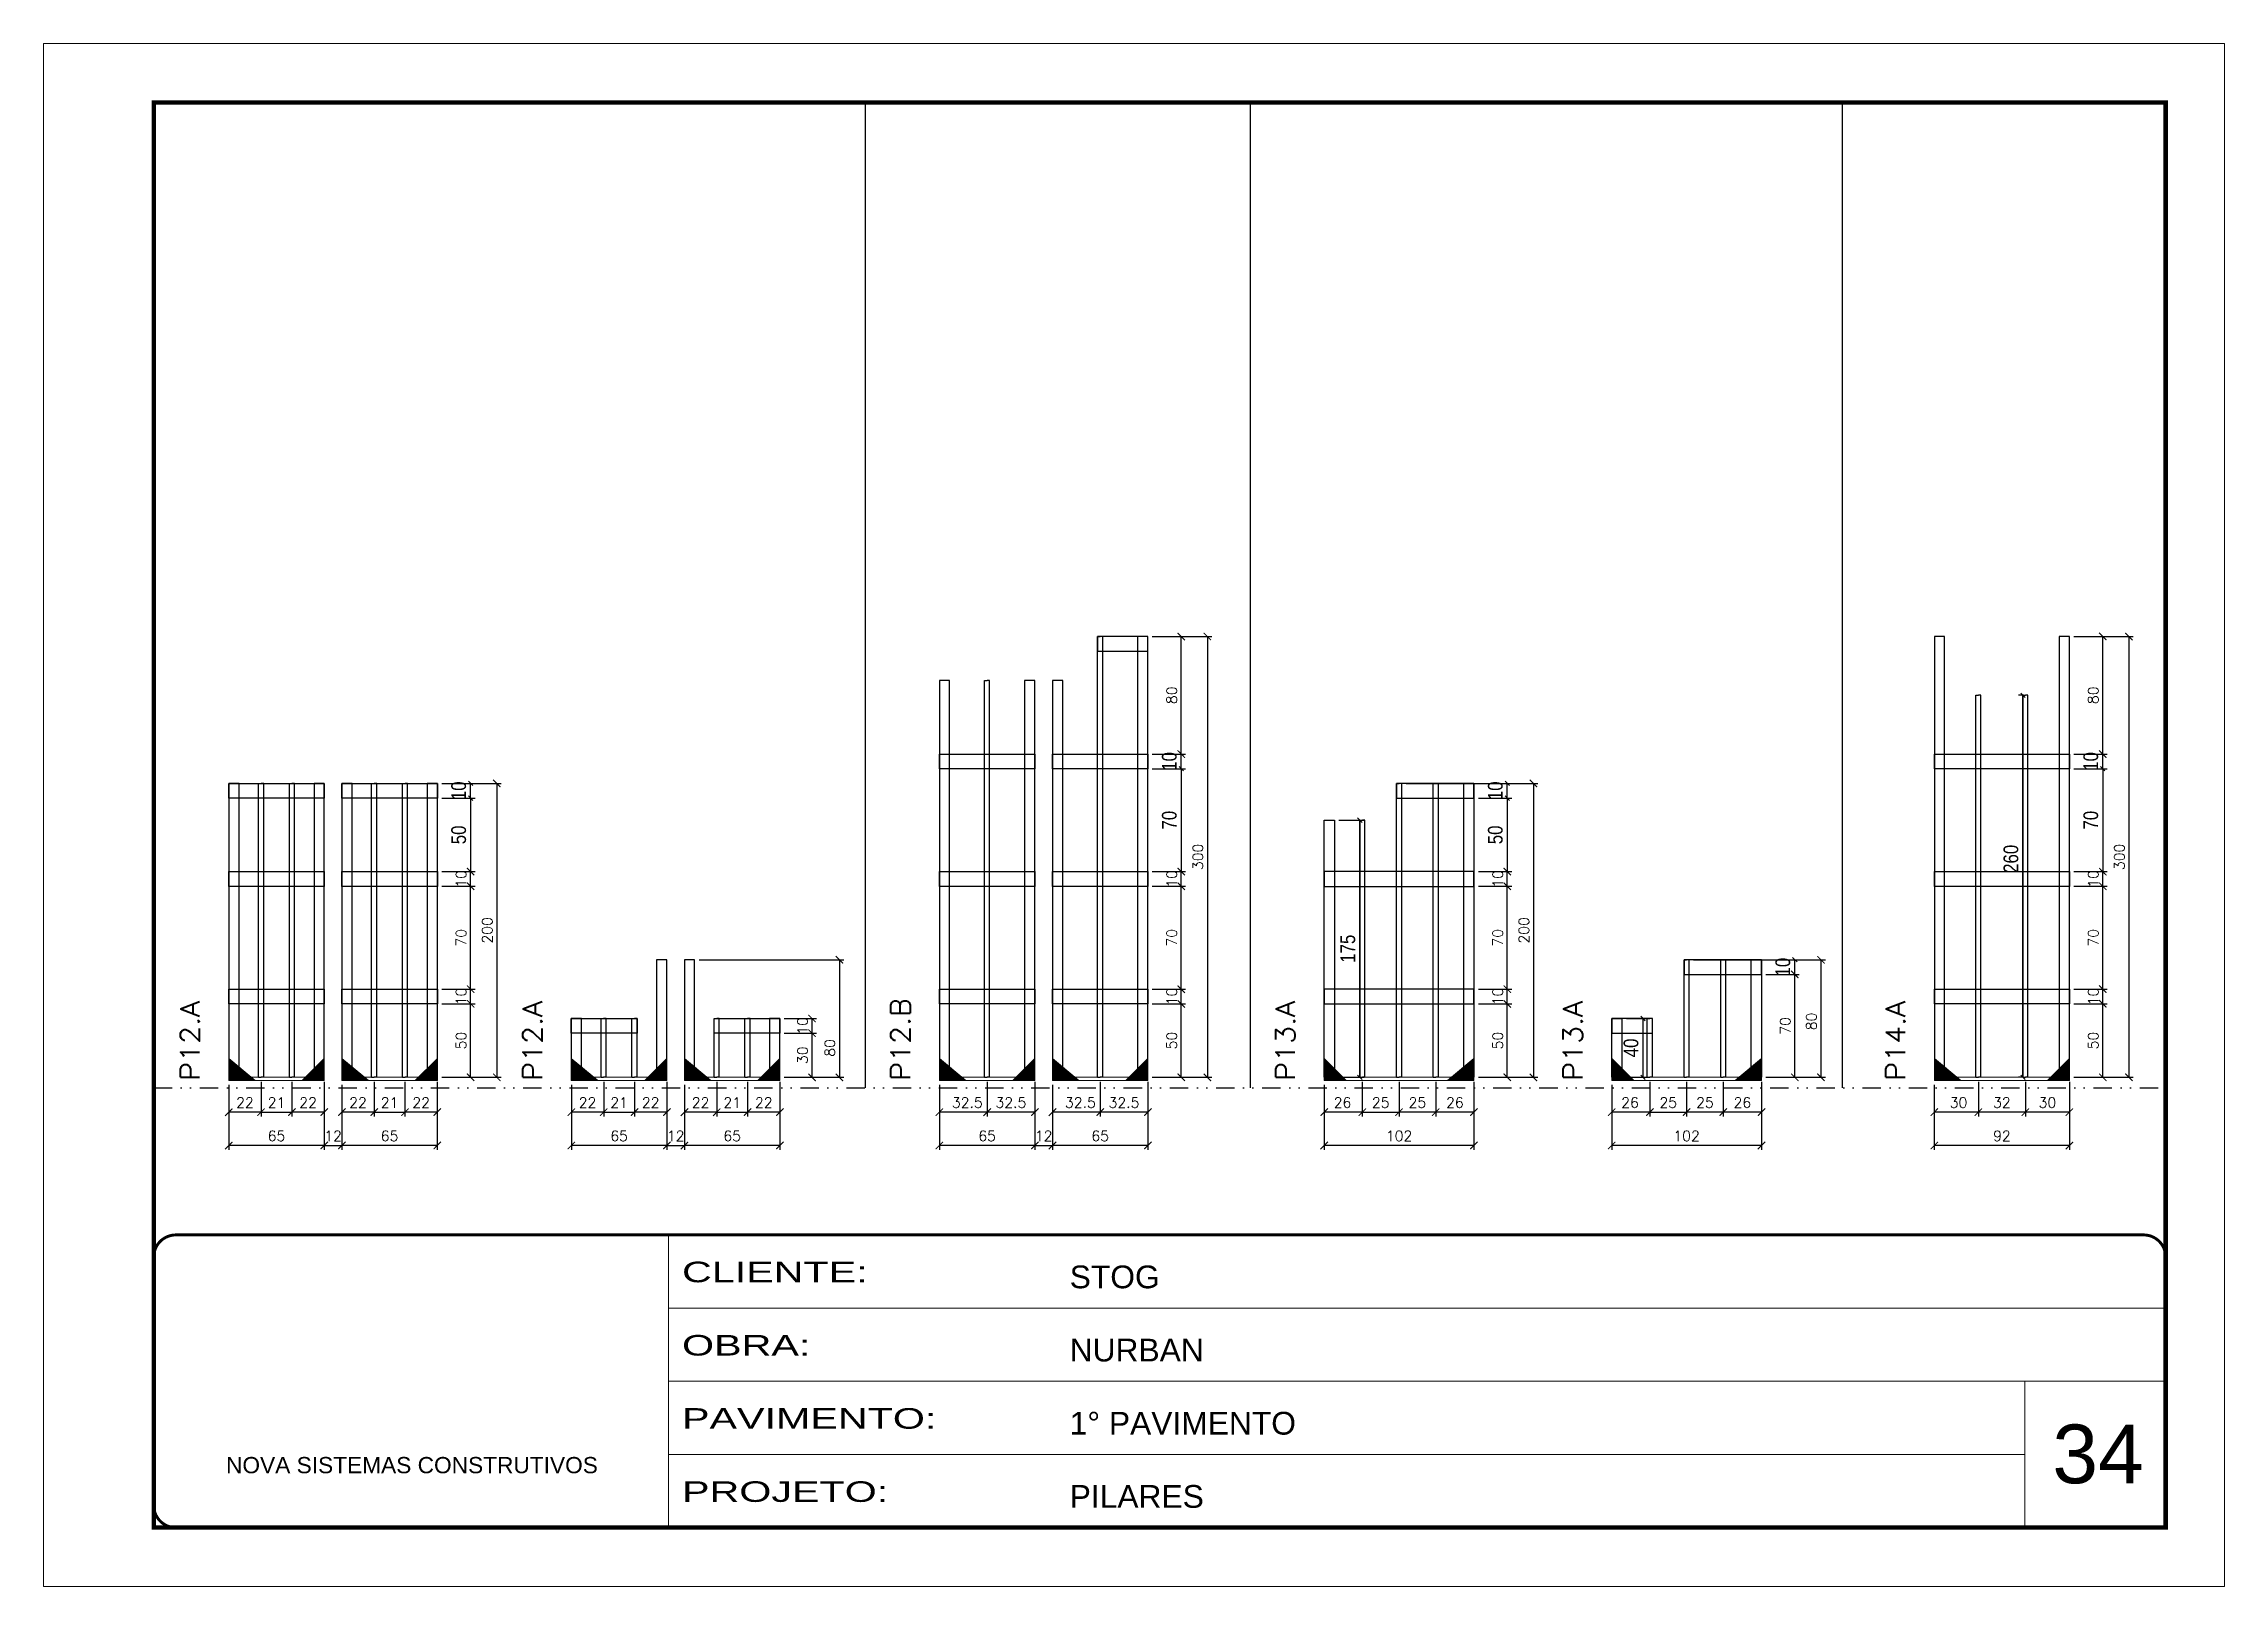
# Model space of a CAD drawing. Header units: millimetres. Extents: x 169816 to 178745, y 96537 to 113647.
# Drawn here: x 171401 to 172886, y 102280 to 103330 of the extents above; entities that cross this region are included whole.
import ezdxf

# ---------------------------------------------------------------- set-up
doc = ezdxf.new("R2010")
doc.units = ezdxf.units.MM
for name, pattern in [('CONTINUO', [0]), ('DASHED', [0.75, 0.5, -0.25]), ('DIVIDE2', [0.625, 0.25, -0.125, 0, -0.125, 0, -0.125]), ('HIDDEN', [0.375, 0.25, -0.125])]:
    doc.linetypes.add(name, pattern=pattern)
for name, color, linetype, lineweight in [('CARIMBO', 255, 'Continuous', 9), ('Folhas', 255, 'Continuous', 9), ('Madeira', 126, 'Continuous', 18), ('Sarr 2.2x7', 40, 'Continuous', 9), ('SARRAFO DE PRESSAO', 251, 'DASHED', 9), ('Texto Seção', 7, 'Continuous', 15)]:
    doc.layers.add(name, color=color, linetype=linetype, lineweight=lineweight)
for name, color, linetype in [('COTA', 241, 'Continuous'), ('Nível', 160, 'Continuous'), ('SARR_2.2x10', 60, 'Continuous'), ('SARR_3.5x7', 81, 'Continuous'), ('SARR_7x7', 40, 'Continuous'), ('Texto Nível', 251, 'Continuous')]:
    doc.layers.add(name, color=color, linetype=linetype)
doc.styles.add('ARIAL', font='arial.ttf')
doc.styles.add('COTA TECNICA', font='techl___.ttf', dxfattribs={"height": 10})
doc.styles.add('REGUA-120', font='ROMANS.shx', dxfattribs={"height": 15})
doc.styles.add('ROMANS', font='romans.shx')
doc.styles.add('Tecnologia', font='')
doc.styles.get('Tecnologia').set_extended_font_data('Forgotten Futurist')
doc.dimstyles.new('Cota Paínel', dxfattribs={"dimtxt": 7, "dimasz": 5, "dimexe": 3, "dimexo": 3, "dimgap": 3, "dimtad": 1, "dimdec": 1, "dimzin": 12, "dimdsep": 46, "dimtxsty": 'ROMANS', "dimblk": 'ARCHTICK', "dimcen": 0, "dimclrd": 4, "dimclre": 4, "dimclrt": 1, "dimadec": 1, "dimazin": 3, "dimtfac": 1, "dimtdec": 1, "dimtmove": 0, "dimatfit": 3, "dimldrblk": 'OBLIQUE', "dimfxl": 1, "dimtolj": 1, "dimtzin": 12, "dimarcsym": 0})
doc.dimstyles.new('PAINEL', dxfattribs={"dimtxt": 10, "dimasz": 3, "dimexe": 3, "dimexo": 3, "dimgap": 3, "dimtad": 1, "dimdec": 1, "dimzin": 12, "dimdsep": 46, "dimtxsty": 'COTA TECNICA', "dimblk1": 'OBLIQUE', "dimblk2": 'OBLIQUE', "dimsah": 1, "dimcen": 0.9, "dimclrd": 4, "dimclre": 4, "dimclrt": 240, "dimadec": 1, "dimazin": 3, "dimtfac": 1, "dimtdec": 1, "dimtmove": 0, "dimatfit": 3, "dimfxl": 1, "dimtolj": 1, "dimtzin": 12, "dimarcsym": 0})

msp = doc.modelspace()

# ---------------------------------------------------------------- texts
at = {"layer": 'CARIMBO', "style": 'ARIAL'}
msp.add_text('34', height=40, dxfattribs=at).set_placement((172768.88, 102350.07))
at = {"layer": 'Texto Seção', "style": 'REGUA-120', "width": 1.1}
for s, p in [('P12.A', (171507.19, 102623.98)), ('P12.A', (171740.41, 102623.98)), ('P12.B', (171991.03, 102623.98)), ('P13.A', (172253.1, 102623.98)), ('P13.A', (172448.86, 102623.98)), ('P14.A', (172668.59, 102623.98))]:
    msp.add_text(s, height=13, rotation=90, dxfattribs=at).set_placement(p)

# ---------------------------------------------------------------- blocks, each defined once
blk = doc.blocks.new('9999999999')
at = {"color": 30, "linetype": 'CONTINUO'}
for p, q in [((98564.6, 34230.2), (98564.6, 34429.4)), ((98564.6, 34379.6), (99584, 34379.6)), ((98564.6, 34329.8), (99488, 34329.8)), ((99584, 34329.8), (99488, 34329.8)), ((99488, 34329.8), (99488, 34230.2)), ((98564.6, 34280), (99488, 34280))]:
    blk.add_line(p, q, dxfattribs=at)
at = {"color": 30, "linetype": 'CONTINUO', "const_width": 2}
blk.add_lwpolyline([(99584, 34230.2), (99584, 34414.4, 0.414214), (99569, 34429.4), (98229, 34429.4, 0.414214), (98214, 34414.4), (98214, 34245.2, 0.414214), (98229, 34230.2), (99584, 34230.2)], format="xyb", dxfattribs=at)
at = {"layer": 'Folhas'}
blk.add_lwpolyline([(98139, 34190.2), (99624, 34190.2), (99624, 35240.2), (98139, 35240.2)], close=True, dxfattribs=at)
at = {"layer": 'Folhas', "color": 30, "const_width": 3}
blk.add_lwpolyline([(98214, 34230.2), (99584, 34230.2), (99584, 35200.2), (98214, 35200.2)], close=True, dxfattribs=at)
at = {"color": 7, "linetype": 'Continuous', "ltscale": 5, "style": 'ARIAL'}
for s, height, p in [('STOG', 15.48, (98837.7, 34393.1)), ('NURBAN', 15.48, (98837.7, 34343.3)), ('1° PAVIMENTO', 15.483, (98837.7, 34293.5)), ('NOVA SISTEMAS CONSTRUTIVOS', 11.059, (98263.2, 34267.2)), ('PILARES', 15.48, (98837.7, 34243.7))]:
    blk.add_text(s, height=height, dxfattribs=at).set_placement(p)
at = {"layer": 'Folhas', "color": 7, "style": 'Tecnologia', "width": 1.5}
for s, p in [('CLIENTE:', (98573.7, 34397.2)), ('OBRA:', (98573.7, 34347.3)), ('PAVIMENTO:', (98573.7, 34297.5)), ('PROJETO:', (98573.7, 34247.7))]:
    blk.add_text(s, height=14, dxfattribs=at).set_placement(p)
blk = doc.blocks.new('_ArchTick')
at = {"color": 0, "linetype": 'ByBlock', "const_width": 0.15}
blk.add_lwpolyline([(-0.5, -0.5), (0.5, 0.5)], dxfattribs=at)
blk = doc.blocks.new('*D1364')
at = {"layer": 'COTA', "color": 4, "lineweight": -2, "transparency": 16777216}
for p, q in [((171604.1, 102608.2), (171604.1, 102577)), ((171669.1, 102608.2), (171669.1, 102577)), ((171669.1, 102580), (171604.1, 102580))]:
    blk.add_line(p, q, dxfattribs=at)
at = {"layer": 'Defpoints', "color": 0, "transparency": 16777216}
for p in [(171604.1, 102611.2), (171669.1, 102611.2), (171604.1, 102580)]:
    blk.add_point(p, dxfattribs=at)
at = {"layer": 'COTA', "color": 4, "lineweight": -2, "transparency": 16777216, "xscale": 5, "yscale": 5, "zscale": 5, "rotation": 180}
blk.add_blockref('_ArchTick', (171604.1, 102580), dxfattribs=at)
at = {"layer": 'COTA', "color": 4, "lineweight": -2, "transparency": 16777216, "xscale": 5, "yscale": 5, "zscale": 5}
blk.add_blockref('_ArchTick', (171669.1, 102580), dxfattribs=at)
at = {"layer": 'COTA', "color": 1, "transparency": 16777216, "insert": (171636.6, 102586.5), "char_height": 7, "attachment_point": 5, "style": 'ROMANS'}
blk.add_mtext('\\A1;65', dxfattribs=at)
blk = doc.blocks.new('_Oblique')
at = {"color": 0, "linetype": 'ByBlock', "lineweight": -2}
blk.add_line((-0.5, -0.5), (0.5, 0.5), dxfattribs=at)
blk = doc.blocks.new('*D1365')
at = {"layer": 'COTA', "color": 4, "lineweight": -2, "transparency": 16777216}
for p, q in [((171604.1, 102621.2), (171604.1, 102599.7)), ((171626.1, 102623.4), (171626.1, 102599.7)), ((171626.1, 102602.7), (171604.1, 102602.7))]:
    blk.add_line(p, q, dxfattribs=at)
at = {"layer": 'Defpoints', "color": 0, "transparency": 16777216}
for p in [(171604.1, 102624.2), (171626.1, 102626.4), (171604.1, 102602.7)]:
    blk.add_point(p, dxfattribs=at)
at = {"layer": 'COTA', "color": 4, "lineweight": -2, "transparency": 16777216, "xscale": 5, "yscale": 5, "zscale": 5, "rotation": 180}
blk.add_blockref('_ArchTick', (171604.1, 102602.7), dxfattribs=at)
at = {"layer": 'COTA', "color": 4, "lineweight": -2, "transparency": 16777216, "xscale": 5, "yscale": 5, "zscale": 5}
blk.add_blockref('_ArchTick', (171626.1, 102602.7), dxfattribs=at)
at = {"layer": 'COTA', "color": 1, "transparency": 16777216, "insert": (171615.1, 102609.2), "char_height": 7, "attachment_point": 5, "style": 'ROMANS'}
blk.add_mtext('\\A1;22', dxfattribs=at)
blk = doc.blocks.new('*D1366')
at = {"layer": 'COTA', "color": 4, "lineweight": -2, "transparency": 16777216}
for p, q in [((171647.1, 102623.4), (171647.1, 102599.7)), ((171669.1, 102623.4), (171669.1, 102599.7)), ((171669.1, 102602.7), (171647.1, 102602.7))]:
    blk.add_line(p, q, dxfattribs=at)
at = {"layer": 'Defpoints', "color": 0, "transparency": 16777216}
for p in [(171647.1, 102626.4), (171669.1, 102626.4), (171647.1, 102602.7)]:
    blk.add_point(p, dxfattribs=at)
at = {"layer": 'COTA', "color": 4, "lineweight": -2, "transparency": 16777216, "xscale": 5, "yscale": 5, "zscale": 5, "rotation": 180}
blk.add_blockref('_ArchTick', (171647.1, 102602.7), dxfattribs=at)
at = {"layer": 'COTA', "color": 4, "lineweight": -2, "transparency": 16777216, "xscale": 5, "yscale": 5, "zscale": 5}
blk.add_blockref('_ArchTick', (171669.1, 102602.7), dxfattribs=at)
at = {"layer": 'COTA', "color": 1, "transparency": 16777216, "insert": (171658.1, 102609.2), "char_height": 7, "attachment_point": 5, "style": 'ROMANS'}
blk.add_mtext('\\A1;22', dxfattribs=at)
blk = doc.blocks.new('*D1367')
at = {"layer": 'COTA', "color": 4, "lineweight": -2, "transparency": 16777216}
for p, q in [((171672.1, 102676.4), (171694.8, 102676.4)), ((171691.8, 102626.4), (171691.8, 102676.4)), ((171672.1, 102626.4), (171694.8, 102626.4))]:
    blk.add_line(p, q, dxfattribs=at)
at = {"layer": 'Defpoints', "color": 0, "transparency": 16777216}
for p in [(171669.1, 102676.4), (171691.8, 102676.4), (171669.1, 102626.4)]:
    blk.add_point(p, dxfattribs=at)
at = {"layer": 'COTA', "color": 4, "lineweight": -2, "transparency": 16777216, "xscale": 5, "yscale": 5, "zscale": 5}
for p, rotation in [((171691.8, 102676.4), 90), ((171691.8, 102626.4), 270)]:
    blk.add_blockref('_ArchTick', p, dxfattribs=dict(at, rotation=rotation))
at = {"layer": 'COTA', "color": 1, "transparency": 16777216, "insert": (171685.3, 102651.4), "char_height": 7, "attachment_point": 5, "rotation": 90, "style": 'ROMANS'}
blk.add_mtext('\\A1;50', dxfattribs=at)
blk = doc.blocks.new('*D1368')
at = {"layer": 'COTA', "color": 4, "lineweight": -2, "transparency": 16777216}
for p, q in [((171672.1, 102686.4), (171694.8, 102686.4)), ((171672.1, 102676.4), (171694.8, 102676.4)), ((171691.8, 102676.4), (171691.8, 102686.4))]:
    blk.add_line(p, q, dxfattribs=at)
at = {"layer": 'Defpoints', "color": 0, "transparency": 16777216}
for p in [(171669.1, 102686.4), (171669.1, 102676.4), (171691.8, 102686.4)]:
    blk.add_point(p, dxfattribs=at)
at = {"layer": 'COTA', "color": 4, "lineweight": -2, "transparency": 16777216, "xscale": 5, "yscale": 5, "zscale": 5}
for p, rotation in [((171691.8, 102686.4), 90), ((171691.8, 102676.4), 270)]:
    blk.add_blockref('_ArchTick', p, dxfattribs=dict(at, rotation=rotation))
at = {"layer": 'COTA', "color": 1, "transparency": 16777216, "insert": (171685.3, 102681.4), "char_height": 7, "attachment_point": 5, "rotation": 90, "style": 'ROMANS'}
blk.add_mtext('\\A1;10', dxfattribs=at)
blk = doc.blocks.new('*D1369')
at = {"layer": 'COTA', "color": 4, "lineweight": -2, "transparency": 16777216}
for p, q in [((171672.1, 102756.4), (171694.8, 102756.4)), ((171691.8, 102686.4), (171691.8, 102756.4)), ((171672.1, 102686.4), (171694.8, 102686.4))]:
    blk.add_line(p, q, dxfattribs=at)
at = {"layer": 'Defpoints', "color": 0, "transparency": 16777216}
for p in [(171669.1, 102756.4), (171691.8, 102756.4), (171669.1, 102686.4)]:
    blk.add_point(p, dxfattribs=at)
at = {"layer": 'COTA', "color": 4, "lineweight": -2, "transparency": 16777216, "xscale": 5, "yscale": 5, "zscale": 5}
for p, rotation in [((171691.8, 102756.4), 90), ((171691.8, 102686.4), 270)]:
    blk.add_blockref('_ArchTick', p, dxfattribs=dict(at, rotation=rotation))
at = {"layer": 'COTA', "color": 1, "transparency": 16777216, "insert": (171685.3, 102721.4), "char_height": 7, "attachment_point": 5, "rotation": 90, "style": 'ROMANS'}
blk.add_mtext('\\A1;70', dxfattribs=at)
blk = doc.blocks.new('*D1370')
at = {"layer": 'COTA', "color": 4, "lineweight": -2, "transparency": 16777216}
for p, q in [((171672.1, 102766.4), (171694.8, 102766.4)), ((171691.8, 102756.4), (171691.8, 102766.4)), ((171672.1, 102756.4), (171694.8, 102756.4))]:
    blk.add_line(p, q, dxfattribs=at)
at = {"layer": 'Defpoints', "color": 0, "transparency": 16777216}
for p in [(171669.1, 102766.4), (171691.8, 102766.4), (171669.1, 102756.4)]:
    blk.add_point(p, dxfattribs=at)
at = {"layer": 'COTA', "color": 4, "lineweight": -2, "transparency": 16777216, "xscale": 5, "yscale": 5, "zscale": 5}
for p, rotation in [((171691.8, 102766.4), 90), ((171691.8, 102756.4), 270)]:
    blk.add_blockref('_ArchTick', p, dxfattribs=dict(at, rotation=rotation))
at = {"layer": 'COTA', "color": 1, "transparency": 16777216, "insert": (171685.3, 102761.4), "char_height": 7, "attachment_point": 5, "rotation": 90, "style": 'ROMANS'}
blk.add_mtext('\\A1;10', dxfattribs=at)
blk = doc.blocks.new('*D1371')
at = {"layer": 'COTA', "color": 4, "lineweight": -2, "transparency": 16777216}
for p, q in [((171672.1, 102826.4), (171712.6, 102826.4)), ((171709.6, 102826.4), (171709.6, 102626.4)), ((171672.1, 102626.4), (171712.6, 102626.4))]:
    blk.add_line(p, q, dxfattribs=at)
at = {"layer": 'Defpoints', "color": 0, "transparency": 16777216}
for p in [(171669.1, 102826.4), (171669.1, 102626.4), (171709.6, 102626.4)]:
    blk.add_point(p, dxfattribs=at)
at = {"layer": 'COTA', "color": 4, "lineweight": -2, "transparency": 16777216, "xscale": 5, "yscale": 5, "zscale": 5}
for p, rotation in [((171709.6, 102826.4), 90), ((171709.6, 102626.4), 270)]:
    blk.add_blockref('_ArchTick', p, dxfattribs=dict(at, rotation=rotation))
at = {"layer": 'COTA', "color": 1, "transparency": 16777216, "insert": (171703.1, 102726.4), "char_height": 7, "attachment_point": 5, "rotation": 90, "style": 'ROMANS'}
blk.add_mtext('\\A1;200', dxfattribs=at)
blk = doc.blocks.new('*D1372')
at = {"layer": 'COTA', "color": 4, "lineweight": -2, "transparency": 16777216}
for p, q in [((171672.1, 102826.4), (171694.8, 102826.4)), ((171691.8, 102816.4), (171691.8, 102826.4)), ((171672.1, 102816.4), (171694.8, 102816.4))]:
    blk.add_line(p, q, dxfattribs=at)
at = {"layer": 'Defpoints', "color": 0, "transparency": 16777216}
for p in [(171669.1, 102826.4), (171691.8, 102826.4), (171669.1, 102816.4)]:
    blk.add_point(p, dxfattribs=at)
at = {"layer": 'COTA', "color": 4, "lineweight": -2, "transparency": 16777216, "xscale": 3, "yscale": 3, "zscale": 3}
for p, rotation in [((171691.8, 102826.4), 90), ((171691.8, 102816.4), 270)]:
    blk.add_blockref('_Oblique', p, dxfattribs=dict(at, rotation=rotation))
at = {"layer": 'COTA', "color": 240, "transparency": 16777216, "insert": (171683.7, 102821.4), "char_height": 10, "attachment_point": 5, "rotation": 90, "style": 'COTA TECNICA'}
blk.add_mtext('\\A1;10', dxfattribs=at)
blk = doc.blocks.new('*D1373')
at = {"layer": 'COTA', "color": 4, "lineweight": -2, "transparency": 16777216}
for p, q in [((171672.1, 102816.4), (171694.8, 102816.4)), ((171691.8, 102816.4), (171691.8, 102766.4)), ((171672.1, 102766.4), (171694.8, 102766.4))]:
    blk.add_line(p, q, dxfattribs=at)
at = {"layer": 'Defpoints', "color": 0, "transparency": 16777216}
for p in [(171669.1, 102816.4), (171669.1, 102766.4), (171691.8, 102766.4)]:
    blk.add_point(p, dxfattribs=at)
at = {"layer": 'COTA', "color": 4, "lineweight": -2, "transparency": 16777216, "xscale": 3, "yscale": 3, "zscale": 3}
for p, rotation in [((171691.8, 102816.4), 90), ((171691.8, 102766.4), 270)]:
    blk.add_blockref('_Oblique', p, dxfattribs=dict(at, rotation=rotation))
at = {"layer": 'COTA', "color": 240, "transparency": 16777216, "insert": (171683.7, 102791.4), "char_height": 10, "attachment_point": 5, "rotation": 90, "style": 'COTA TECNICA'}
blk.add_mtext('\\A1;50', dxfattribs=at)
blk = doc.blocks.new('*D1374')
at = {"layer": 'COTA', "color": 4, "lineweight": -2, "transparency": 16777216}
for p, q in [((171527.1, 102608.2), (171527.1, 102577)), ((171592.1, 102608.2), (171592.1, 102577)), ((171592.1, 102580), (171527.1, 102580))]:
    blk.add_line(p, q, dxfattribs=at)
at = {"layer": 'Defpoints', "color": 0, "transparency": 16777216}
for p in [(171527.1, 102611.2), (171592.1, 102611.2), (171527.1, 102580)]:
    blk.add_point(p, dxfattribs=at)
at = {"layer": 'COTA', "color": 4, "lineweight": -2, "transparency": 16777216, "xscale": 5, "yscale": 5, "zscale": 5, "rotation": 180}
blk.add_blockref('_ArchTick', (171527.1, 102580), dxfattribs=at)
at = {"layer": 'COTA', "color": 4, "lineweight": -2, "transparency": 16777216, "xscale": 5, "yscale": 5, "zscale": 5}
blk.add_blockref('_ArchTick', (171592.1, 102580), dxfattribs=at)
at = {"layer": 'COTA', "color": 1, "transparency": 16777216, "insert": (171559.6, 102586.5), "char_height": 7, "attachment_point": 5, "style": 'ROMANS'}
blk.add_mtext('\\A1;65', dxfattribs=at)
blk = doc.blocks.new('*D1375')
at = {"layer": 'COTA', "color": 4, "lineweight": -2, "transparency": 16777216}
for p, q in [((171527.1, 102621.2), (171527.1, 102599.7)), ((171549.1, 102623.4), (171549.1, 102599.7)), ((171549.1, 102602.7), (171527.1, 102602.7))]:
    blk.add_line(p, q, dxfattribs=at)
at = {"layer": 'Defpoints', "color": 0, "transparency": 16777216}
for p in [(171527.1, 102624.2), (171549.1, 102626.4), (171527.1, 102602.7)]:
    blk.add_point(p, dxfattribs=at)
at = {"layer": 'COTA', "color": 4, "lineweight": -2, "transparency": 16777216, "xscale": 5, "yscale": 5, "zscale": 5, "rotation": 180}
blk.add_blockref('_ArchTick', (171527.1, 102602.7), dxfattribs=at)
at = {"layer": 'COTA', "color": 4, "lineweight": -2, "transparency": 16777216, "xscale": 5, "yscale": 5, "zscale": 5}
blk.add_blockref('_ArchTick', (171549.1, 102602.7), dxfattribs=at)
at = {"layer": 'COTA', "color": 1, "transparency": 16777216, "insert": (171538.1, 102609.2), "char_height": 7, "attachment_point": 5, "style": 'ROMANS'}
blk.add_mtext('\\A1;22', dxfattribs=at)
blk = doc.blocks.new('*D1376')
at = {"layer": 'COTA', "color": 4, "lineweight": -2, "transparency": 16777216}
for p, q in [((171570.1, 102623.4), (171570.1, 102599.7)), ((171592.1, 102623.4), (171592.1, 102599.7)), ((171592.1, 102602.7), (171570.1, 102602.7))]:
    blk.add_line(p, q, dxfattribs=at)
at = {"layer": 'Defpoints', "color": 0, "transparency": 16777216}
for p in [(171570.1, 102626.4), (171592.1, 102626.4), (171570.1, 102602.7)]:
    blk.add_point(p, dxfattribs=at)
at = {"layer": 'COTA', "color": 4, "lineweight": -2, "transparency": 16777216, "xscale": 5, "yscale": 5, "zscale": 5, "rotation": 180}
blk.add_blockref('_ArchTick', (171570.1, 102602.7), dxfattribs=at)
at = {"layer": 'COTA', "color": 4, "lineweight": -2, "transparency": 16777216, "xscale": 5, "yscale": 5, "zscale": 5}
blk.add_blockref('_ArchTick', (171592.1, 102602.7), dxfattribs=at)
at = {"layer": 'COTA', "color": 1, "transparency": 16777216, "insert": (171581.1, 102609.2), "char_height": 7, "attachment_point": 5, "style": 'ROMANS'}
blk.add_mtext('\\A1;22', dxfattribs=at)
blk = doc.blocks.new('*D1378')
at = {"layer": 'COTA', "color": 4, "lineweight": -2, "transparency": 16777216}
for p, q in [((171592.1, 102621.2), (171592.1, 102577)), ((171604.1, 102621.2), (171604.1, 102577)), ((171592.1, 102580), (171604.1, 102580))]:
    blk.add_line(p, q, dxfattribs=at)
at = {"layer": 'Defpoints', "color": 0, "transparency": 16777216}
for p in [(171592.1, 102624.2), (171604.1, 102624.2), (171604.1, 102580)]:
    blk.add_point(p, dxfattribs=at)
at = {"layer": 'COTA', "color": 4, "lineweight": -2, "transparency": 16777216, "xscale": 5, "yscale": 5, "zscale": 5, "rotation": 180}
blk.add_blockref('_ArchTick', (171592.1, 102580), dxfattribs=at)
at = {"layer": 'COTA', "color": 4, "lineweight": -2, "transparency": 16777216, "xscale": 5, "yscale": 5, "zscale": 5}
blk.add_blockref('_ArchTick', (171604.1, 102580), dxfattribs=at)
at = {"layer": 'COTA', "color": 1, "transparency": 16777216, "insert": (171598.1, 102586.5), "char_height": 7, "attachment_point": 5, "style": 'ROMANS'}
blk.add_mtext('\\A1;12', dxfattribs=at)
blk = doc.blocks.new('*D1380')
at = {"layer": 'COTA', "color": 4, "lineweight": -2, "transparency": 16777216}
for p, q in [((172088, 102608.2), (172088, 102577)), ((172153, 102608.2), (172153, 102577)), ((172153, 102580), (172088, 102580))]:
    blk.add_line(p, q, dxfattribs=at)
at = {"layer": 'Defpoints', "color": 0, "transparency": 16777216}
for p in [(172088, 102611.2), (172153, 102611.2), (172088, 102580)]:
    blk.add_point(p, dxfattribs=at)
at = {"layer": 'COTA', "color": 4, "lineweight": -2, "transparency": 16777216, "xscale": 5, "yscale": 5, "zscale": 5, "rotation": 180}
blk.add_blockref('_ArchTick', (172088, 102580), dxfattribs=at)
at = {"layer": 'COTA', "color": 4, "lineweight": -2, "transparency": 16777216, "xscale": 5, "yscale": 5, "zscale": 5}
blk.add_blockref('_ArchTick', (172153, 102580), dxfattribs=at)
at = {"layer": 'COTA', "color": 1, "transparency": 16777216, "insert": (172120.5, 102586.5), "char_height": 7, "attachment_point": 5, "style": 'ROMANS'}
blk.add_mtext('\\A1;65', dxfattribs=at)
blk = doc.blocks.new('*D1381')
at = {"layer": 'COTA', "color": 4, "lineweight": -2, "transparency": 16777216}
for p, q in [((172088, 102621.2), (172088, 102599.7)), ((172120.5, 102623.4), (172120.5, 102599.7)), ((172120.5, 102602.7), (172088, 102602.7))]:
    blk.add_line(p, q, dxfattribs=at)
at = {"layer": 'Defpoints', "color": 0, "transparency": 16777216}
for p in [(172088, 102624.2), (172120.5, 102626.4), (172088, 102602.7)]:
    blk.add_point(p, dxfattribs=at)
at = {"layer": 'COTA', "color": 4, "lineweight": -2, "transparency": 16777216, "xscale": 5, "yscale": 5, "zscale": 5, "rotation": 180}
blk.add_blockref('_ArchTick', (172088, 102602.7), dxfattribs=at)
at = {"layer": 'COTA', "color": 4, "lineweight": -2, "transparency": 16777216, "xscale": 5, "yscale": 5, "zscale": 5}
blk.add_blockref('_ArchTick', (172120.5, 102602.7), dxfattribs=at)
at = {"layer": 'COTA', "color": 1, "transparency": 16777216, "insert": (172107, 102609.2), "char_height": 7, "attachment_point": 5, "style": 'ROMANS'}
blk.add_mtext('\\A1;32.5', dxfattribs=at)
blk = doc.blocks.new('*D1382')
at = {"layer": 'COTA', "color": 4, "lineweight": -2, "transparency": 16777216}
for p, q in [((172120.5, 102623.4), (172120.5, 102599.7)), ((172153, 102623.4), (172153, 102599.7)), ((172153, 102602.7), (172120.5, 102602.7))]:
    blk.add_line(p, q, dxfattribs=at)
at = {"layer": 'Defpoints', "color": 0, "transparency": 16777216}
for p in [(172120.5, 102626.4), (172153, 102626.4), (172120.5, 102602.7)]:
    blk.add_point(p, dxfattribs=at)
at = {"layer": 'COTA', "color": 4, "lineweight": -2, "transparency": 16777216, "xscale": 5, "yscale": 5, "zscale": 5, "rotation": 180}
blk.add_blockref('_ArchTick', (172120.5, 102602.7), dxfattribs=at)
at = {"layer": 'COTA', "color": 4, "lineweight": -2, "transparency": 16777216, "xscale": 5, "yscale": 5, "zscale": 5}
blk.add_blockref('_ArchTick', (172153, 102602.7), dxfattribs=at)
at = {"layer": 'COTA', "color": 1, "transparency": 16777216, "insert": (172136.7, 102609.2), "char_height": 7, "attachment_point": 5, "style": 'ROMANS'}
blk.add_mtext('\\A1;32.5', dxfattribs=at)
blk = doc.blocks.new('*D1383')
at = {"layer": 'COTA', "color": 4, "lineweight": -2, "transparency": 16777216}
for p, q in [((172156, 102676.4), (172178.7, 102676.4)), ((172175.7, 102626.4), (172175.7, 102676.4)), ((172156, 102626.4), (172178.7, 102626.4))]:
    blk.add_line(p, q, dxfattribs=at)
at = {"layer": 'Defpoints', "color": 0, "transparency": 16777216}
for p in [(172153, 102676.4), (172175.7, 102676.4), (172153, 102626.4)]:
    blk.add_point(p, dxfattribs=at)
at = {"layer": 'COTA', "color": 4, "lineweight": -2, "transparency": 16777216, "xscale": 5, "yscale": 5, "zscale": 5}
for p, rotation in [((172175.7, 102676.4), 90), ((172175.7, 102626.4), 270)]:
    blk.add_blockref('_ArchTick', p, dxfattribs=dict(at, rotation=rotation))
at = {"layer": 'COTA', "color": 1, "transparency": 16777216, "insert": (172169.2, 102651.4), "char_height": 7, "attachment_point": 5, "rotation": 90, "style": 'ROMANS'}
blk.add_mtext('\\A1;50', dxfattribs=at)
blk = doc.blocks.new('*D1384')
at = {"layer": 'COTA', "color": 4, "lineweight": -2, "transparency": 16777216}
for p, q in [((172156, 102686.4), (172178.7, 102686.4)), ((172156, 102676.4), (172178.7, 102676.4)), ((172175.7, 102676.4), (172175.7, 102686.4))]:
    blk.add_line(p, q, dxfattribs=at)
at = {"layer": 'Defpoints', "color": 0, "transparency": 16777216}
for p in [(172153, 102686.4), (172153, 102676.4), (172175.7, 102686.4)]:
    blk.add_point(p, dxfattribs=at)
at = {"layer": 'COTA', "color": 4, "lineweight": -2, "transparency": 16777216, "xscale": 5, "yscale": 5, "zscale": 5}
for p, rotation in [((172175.7, 102686.4), 90), ((172175.7, 102676.4), 270)]:
    blk.add_blockref('_ArchTick', p, dxfattribs=dict(at, rotation=rotation))
at = {"layer": 'COTA', "color": 1, "transparency": 16777216, "insert": (172169.2, 102681.4), "char_height": 7, "attachment_point": 5, "rotation": 90, "style": 'ROMANS'}
blk.add_mtext('\\A1;10', dxfattribs=at)
blk = doc.blocks.new('*D1385')
at = {"layer": 'COTA', "color": 4, "lineweight": -2, "transparency": 16777216}
for p, q in [((172156, 102756.4), (172178.7, 102756.4)), ((172175.7, 102686.4), (172175.7, 102756.4)), ((172156, 102686.4), (172178.7, 102686.4))]:
    blk.add_line(p, q, dxfattribs=at)
at = {"layer": 'Defpoints', "color": 0, "transparency": 16777216}
for p in [(172153, 102756.4), (172175.7, 102756.4), (172153, 102686.4)]:
    blk.add_point(p, dxfattribs=at)
at = {"layer": 'COTA', "color": 4, "lineweight": -2, "transparency": 16777216, "xscale": 5, "yscale": 5, "zscale": 5}
for p, rotation in [((172175.7, 102756.4), 90), ((172175.7, 102686.4), 270)]:
    blk.add_blockref('_ArchTick', p, dxfattribs=dict(at, rotation=rotation))
at = {"layer": 'COTA', "color": 1, "transparency": 16777216, "insert": (172169.2, 102721.4), "char_height": 7, "attachment_point": 5, "rotation": 90, "style": 'ROMANS'}
blk.add_mtext('\\A1;70', dxfattribs=at)
blk = doc.blocks.new('*D1386')
at = {"layer": 'COTA', "color": 4, "lineweight": -2, "transparency": 16777216}
for p, q in [((172156, 102766.4), (172178.7, 102766.4)), ((172175.7, 102756.4), (172175.7, 102766.4)), ((172156, 102756.4), (172178.7, 102756.4))]:
    blk.add_line(p, q, dxfattribs=at)
at = {"layer": 'Defpoints', "color": 0, "transparency": 16777216}
for p in [(172153, 102766.4), (172175.7, 102766.4), (172153, 102756.4)]:
    blk.add_point(p, dxfattribs=at)
at = {"layer": 'COTA', "color": 4, "lineweight": -2, "transparency": 16777216, "xscale": 5, "yscale": 5, "zscale": 5}
for p, rotation in [((172175.7, 102766.4), 90), ((172175.7, 102756.4), 270)]:
    blk.add_blockref('_ArchTick', p, dxfattribs=dict(at, rotation=rotation))
at = {"layer": 'COTA', "color": 1, "transparency": 16777216, "insert": (172169.2, 102761.4), "char_height": 7, "attachment_point": 5, "rotation": 90, "style": 'ROMANS'}
blk.add_mtext('\\A1;10', dxfattribs=at)
blk = doc.blocks.new('*D1387')
at = {"layer": 'COTA', "color": 4, "lineweight": -2, "transparency": 16777216}
for p, q in [((172156, 102926.4), (172196.5, 102926.4)), ((172193.5, 102926.4), (172193.5, 102626.4)), ((172156, 102626.4), (172196.5, 102626.4))]:
    blk.add_line(p, q, dxfattribs=at)
at = {"layer": 'Defpoints', "color": 0, "transparency": 16777216}
for p in [(172153, 102926.4), (172153, 102626.4), (172193.5, 102626.4)]:
    blk.add_point(p, dxfattribs=at)
at = {"layer": 'COTA', "color": 4, "lineweight": -2, "transparency": 16777216, "xscale": 5, "yscale": 5, "zscale": 5}
for p, rotation in [((172193.5, 102926.4), 90), ((172193.5, 102626.4), 270)]:
    blk.add_blockref('_ArchTick', p, dxfattribs=dict(at, rotation=rotation))
at = {"layer": 'COTA', "color": 1, "transparency": 16777216, "insert": (172187, 102776.4), "char_height": 7, "attachment_point": 5, "rotation": 90, "style": 'ROMANS'}
blk.add_mtext('\\A1;300', dxfattribs=at)
blk = doc.blocks.new('*D1388')
at = {"layer": 'COTA', "color": 4, "lineweight": -2, "transparency": 16777216}
for p, q in [((172156, 102926.4), (172178.7, 102926.4)), ((172175.7, 102846.4), (172175.7, 102926.4)), ((172156, 102846.4), (172178.7, 102846.4))]:
    blk.add_line(p, q, dxfattribs=at)
at = {"layer": 'Defpoints', "color": 0, "transparency": 16777216}
for p in [(172153, 102926.4), (172175.7, 102926.4), (172153, 102846.4)]:
    blk.add_point(p, dxfattribs=at)
at = {"layer": 'COTA', "color": 4, "lineweight": -2, "transparency": 16777216, "xscale": 5, "yscale": 5, "zscale": 5}
for p, rotation in [((172175.7, 102926.4), 90), ((172175.7, 102846.4), 270)]:
    blk.add_blockref('_ArchTick', p, dxfattribs=dict(at, rotation=rotation))
at = {"layer": 'COTA', "color": 1, "transparency": 16777216, "insert": (172169.2, 102886.4), "char_height": 7, "attachment_point": 5, "rotation": 90, "style": 'ROMANS'}
blk.add_mtext('\\A1;80', dxfattribs=at)
blk = doc.blocks.new('*D1389')
at = {"layer": 'COTA', "color": 4, "lineweight": -2, "transparency": 16777216}
for p, q in [((172156, 102846.4), (172178.7, 102846.4)), ((172156, 102836.4), (172178.7, 102836.4)), ((172175.7, 102836.4), (172175.7, 102846.4))]:
    blk.add_line(p, q, dxfattribs=at)
at = {"layer": 'Defpoints', "color": 0, "transparency": 16777216}
for p in [(172153, 102846.4), (172153, 102836.4), (172175.7, 102846.4)]:
    blk.add_point(p, dxfattribs=at)
at = {"layer": 'COTA', "color": 4, "lineweight": -2, "transparency": 16777216, "xscale": 3, "yscale": 3, "zscale": 3}
for p, rotation in [((172175.7, 102846.4), 90), ((172175.7, 102836.4), 270)]:
    blk.add_blockref('_Oblique', p, dxfattribs=dict(at, rotation=rotation))
at = {"layer": 'COTA', "color": 240, "transparency": 16777216, "insert": (172167.6, 102841.4), "char_height": 10, "attachment_point": 5, "rotation": 90, "style": 'COTA TECNICA'}
blk.add_mtext('\\A1;10', dxfattribs=at)
blk = doc.blocks.new('*D1390')
at = {"layer": 'COTA', "color": 4, "lineweight": -2, "transparency": 16777216}
for p, q in [((172156, 102836.4), (172178.7, 102836.4)), ((172175.7, 102836.4), (172175.7, 102766.4)), ((172156, 102766.4), (172178.7, 102766.4))]:
    blk.add_line(p, q, dxfattribs=at)
at = {"layer": 'Defpoints', "color": 0, "transparency": 16777216}
for p in [(172153, 102836.4), (172153, 102766.4), (172175.7, 102766.4)]:
    blk.add_point(p, dxfattribs=at)
at = {"layer": 'COTA', "color": 4, "lineweight": -2, "transparency": 16777216, "xscale": 3, "yscale": 3, "zscale": 3}
for p, rotation in [((172175.7, 102836.4), 90), ((172175.7, 102766.4), 270)]:
    blk.add_blockref('_Oblique', p, dxfattribs=dict(at, rotation=rotation))
at = {"layer": 'COTA', "color": 240, "transparency": 16777216, "insert": (172167.6, 102801.4), "char_height": 10, "attachment_point": 5, "rotation": 90, "style": 'COTA TECNICA'}
blk.add_mtext('\\A1;70', dxfattribs=at)
blk = doc.blocks.new('*D1391')
at = {"layer": 'COTA', "color": 4, "lineweight": -2, "transparency": 16777216}
for p, q in [((172011, 102608.2), (172011, 102577)), ((172076, 102608.2), (172076, 102577)), ((172076, 102580), (172011, 102580))]:
    blk.add_line(p, q, dxfattribs=at)
at = {"layer": 'Defpoints', "color": 0, "transparency": 16777216}
for p in [(172011, 102611.2), (172076, 102611.2), (172011, 102580)]:
    blk.add_point(p, dxfattribs=at)
at = {"layer": 'COTA', "color": 4, "lineweight": -2, "transparency": 16777216, "xscale": 5, "yscale": 5, "zscale": 5, "rotation": 180}
blk.add_blockref('_ArchTick', (172011, 102580), dxfattribs=at)
at = {"layer": 'COTA', "color": 4, "lineweight": -2, "transparency": 16777216, "xscale": 5, "yscale": 5, "zscale": 5}
blk.add_blockref('_ArchTick', (172076, 102580), dxfattribs=at)
at = {"layer": 'COTA', "color": 1, "transparency": 16777216, "insert": (172043.5, 102586.5), "char_height": 7, "attachment_point": 5, "style": 'ROMANS'}
blk.add_mtext('\\A1;65', dxfattribs=at)
blk = doc.blocks.new('*D1392')
at = {"layer": 'COTA', "color": 4, "lineweight": -2, "transparency": 16777216}
for p, q in [((172011, 102621.2), (172011, 102599.7)), ((172043.5, 102623.4), (172043.5, 102599.7)), ((172043.5, 102602.7), (172011, 102602.7))]:
    blk.add_line(p, q, dxfattribs=at)
at = {"layer": 'Defpoints', "color": 0, "transparency": 16777216}
for p in [(172011, 102624.2), (172043.5, 102626.4), (172011, 102602.7)]:
    blk.add_point(p, dxfattribs=at)
at = {"layer": 'COTA', "color": 4, "lineweight": -2, "transparency": 16777216, "xscale": 5, "yscale": 5, "zscale": 5, "rotation": 180}
blk.add_blockref('_ArchTick', (172011, 102602.7), dxfattribs=at)
at = {"layer": 'COTA', "color": 4, "lineweight": -2, "transparency": 16777216, "xscale": 5, "yscale": 5, "zscale": 5}
blk.add_blockref('_ArchTick', (172043.5, 102602.7), dxfattribs=at)
at = {"layer": 'COTA', "color": 1, "transparency": 16777216, "insert": (172030, 102609.2), "char_height": 7, "attachment_point": 5, "style": 'ROMANS'}
blk.add_mtext('\\A1;32.5', dxfattribs=at)
blk = doc.blocks.new('*D1393')
at = {"layer": 'COTA', "color": 4, "lineweight": -2, "transparency": 16777216}
for p, q in [((172043.5, 102623.4), (172043.5, 102599.7)), ((172076, 102623.4), (172076, 102599.7)), ((172076, 102602.7), (172043.5, 102602.7))]:
    blk.add_line(p, q, dxfattribs=at)
at = {"layer": 'Defpoints', "color": 0, "transparency": 16777216}
for p in [(172043.5, 102626.4), (172076, 102626.4), (172043.5, 102602.7)]:
    blk.add_point(p, dxfattribs=at)
at = {"layer": 'COTA', "color": 4, "lineweight": -2, "transparency": 16777216, "xscale": 5, "yscale": 5, "zscale": 5, "rotation": 180}
blk.add_blockref('_ArchTick', (172043.5, 102602.7), dxfattribs=at)
at = {"layer": 'COTA', "color": 4, "lineweight": -2, "transparency": 16777216, "xscale": 5, "yscale": 5, "zscale": 5}
blk.add_blockref('_ArchTick', (172076, 102602.7), dxfattribs=at)
at = {"layer": 'COTA', "color": 1, "transparency": 16777216, "insert": (172059.7, 102609.2), "char_height": 7, "attachment_point": 5, "style": 'ROMANS'}
blk.add_mtext('\\A1;32.5', dxfattribs=at)
blk = doc.blocks.new('*D1394')
at = {"layer": 'COTA', "color": 4, "lineweight": -2, "transparency": 16777216}
for p, q in [((172076, 102621.2), (172076, 102577)), ((172088, 102621.2), (172088, 102577)), ((172076, 102580), (172088, 102580))]:
    blk.add_line(p, q, dxfattribs=at)
at = {"layer": 'Defpoints', "color": 0, "transparency": 16777216}
for p in [(172076, 102624.2), (172088, 102624.2), (172088, 102580)]:
    blk.add_point(p, dxfattribs=at)
at = {"layer": 'COTA', "color": 4, "lineweight": -2, "transparency": 16777216, "xscale": 5, "yscale": 5, "zscale": 5, "rotation": 180}
blk.add_blockref('_ArchTick', (172076, 102580), dxfattribs=at)
at = {"layer": 'COTA', "color": 4, "lineweight": -2, "transparency": 16777216, "xscale": 5, "yscale": 5, "zscale": 5}
blk.add_blockref('_ArchTick', (172088, 102580), dxfattribs=at)
at = {"layer": 'COTA', "color": 1, "transparency": 16777216, "insert": (172082, 102586.5), "char_height": 7, "attachment_point": 5, "style": 'ROMANS'}
blk.add_mtext('\\A1;12', dxfattribs=at)
blk = doc.blocks.new('*D1395')
at = {"layer": 'COTA', "color": 4, "lineweight": -2, "transparency": 16777216}
for p, q in [((172273, 102608.2), (172273, 102577)), ((172375, 102608.2), (172375, 102577)), ((172375, 102580), (172273, 102580))]:
    blk.add_line(p, q, dxfattribs=at)
at = {"layer": 'Defpoints', "color": 0, "transparency": 16777216}
for p in [(172273, 102611.2), (172375, 102611.2), (172273, 102580)]:
    blk.add_point(p, dxfattribs=at)
at = {"layer": 'COTA', "color": 4, "lineweight": -2, "transparency": 16777216, "xscale": 5, "yscale": 5, "zscale": 5, "rotation": 180}
blk.add_blockref('_ArchTick', (172273, 102580), dxfattribs=at)
at = {"layer": 'COTA', "color": 4, "lineweight": -2, "transparency": 16777216, "xscale": 5, "yscale": 5, "zscale": 5}
blk.add_blockref('_ArchTick', (172375, 102580), dxfattribs=at)
at = {"layer": 'COTA', "color": 1, "transparency": 16777216, "insert": (172324, 102586.5), "char_height": 7, "attachment_point": 5, "style": 'ROMANS'}
blk.add_mtext('\\A1;102', dxfattribs=at)
blk = doc.blocks.new('*D1396')
at = {"layer": 'COTA', "color": 4, "lineweight": -2, "transparency": 16777216}
for p, q in [((172273, 102621.2), (172273, 102599.7)), ((172299, 102623.4), (172299, 102599.7)), ((172299, 102602.7), (172273, 102602.7))]:
    blk.add_line(p, q, dxfattribs=at)
at = {"layer": 'Defpoints', "color": 0, "transparency": 16777216}
for p in [(172273, 102624.2), (172299, 102626.4), (172273, 102602.7)]:
    blk.add_point(p, dxfattribs=at)
at = {"layer": 'COTA', "color": 4, "lineweight": -2, "transparency": 16777216, "xscale": 5, "yscale": 5, "zscale": 5, "rotation": 180}
blk.add_blockref('_ArchTick', (172273, 102602.7), dxfattribs=at)
at = {"layer": 'COTA', "color": 4, "lineweight": -2, "transparency": 16777216, "xscale": 5, "yscale": 5, "zscale": 5}
blk.add_blockref('_ArchTick', (172299, 102602.7), dxfattribs=at)
at = {"layer": 'COTA', "color": 1, "transparency": 16777216, "insert": (172285.5, 102609.2), "char_height": 7, "attachment_point": 5, "style": 'ROMANS'}
blk.add_mtext('\\A1;26', dxfattribs=at)
blk = doc.blocks.new('*D1397')
at = {"layer": 'COTA', "color": 4, "lineweight": -2, "transparency": 16777216}
for p, q in [((172349, 102623.4), (172349, 102599.7)), ((172375, 102623.4), (172375, 102599.7)), ((172375, 102602.7), (172349, 102602.7))]:
    blk.add_line(p, q, dxfattribs=at)
at = {"layer": 'Defpoints', "color": 0, "transparency": 16777216}
for p in [(172349, 102626.4), (172375, 102626.4), (172349, 102602.7)]:
    blk.add_point(p, dxfattribs=at)
at = {"layer": 'COTA', "color": 4, "lineweight": -2, "transparency": 16777216, "xscale": 5, "yscale": 5, "zscale": 5, "rotation": 180}
blk.add_blockref('_ArchTick', (172349, 102602.7), dxfattribs=at)
at = {"layer": 'COTA', "color": 4, "lineweight": -2, "transparency": 16777216, "xscale": 5, "yscale": 5, "zscale": 5}
blk.add_blockref('_ArchTick', (172375, 102602.7), dxfattribs=at)
at = {"layer": 'COTA', "color": 1, "transparency": 16777216, "insert": (172362, 102609.2), "char_height": 7, "attachment_point": 5, "style": 'ROMANS'}
blk.add_mtext('\\A1;26', dxfattribs=at)
blk = doc.blocks.new('*D1398')
at = {"layer": 'COTA', "color": 4, "lineweight": -2, "transparency": 16777216}
for p, q in [((172378, 102676.4), (172400.7, 102676.4)), ((172397.7, 102626.4), (172397.7, 102676.4)), ((172378, 102626.4), (172400.7, 102626.4))]:
    blk.add_line(p, q, dxfattribs=at)
at = {"layer": 'Defpoints', "color": 0, "transparency": 16777216}
for p in [(172375, 102676.4), (172397.7, 102676.4), (172375, 102626.4)]:
    blk.add_point(p, dxfattribs=at)
at = {"layer": 'COTA', "color": 4, "lineweight": -2, "transparency": 16777216, "xscale": 5, "yscale": 5, "zscale": 5}
for p, rotation in [((172397.7, 102676.4), 90), ((172397.7, 102626.4), 270)]:
    blk.add_blockref('_ArchTick', p, dxfattribs=dict(at, rotation=rotation))
at = {"layer": 'COTA', "color": 1, "transparency": 16777216, "insert": (172391.2, 102651.4), "char_height": 7, "attachment_point": 5, "rotation": 90, "style": 'ROMANS'}
blk.add_mtext('\\A1;50', dxfattribs=at)
blk = doc.blocks.new('*D1399')
at = {"layer": 'COTA', "color": 4, "lineweight": -2, "transparency": 16777216}
for p, q in [((172324, 102623.4), (172324, 102599.7)), ((172349, 102623.4), (172349, 102599.7)), ((172349, 102602.7), (172324, 102602.7))]:
    blk.add_line(p, q, dxfattribs=at)
at = {"layer": 'Defpoints', "color": 0, "transparency": 16777216}
for p in [(172324, 102626.4), (172349, 102626.4), (172324, 102602.7)]:
    blk.add_point(p, dxfattribs=at)
at = {"layer": 'COTA', "color": 4, "lineweight": -2, "transparency": 16777216, "xscale": 5, "yscale": 5, "zscale": 5, "rotation": 180}
blk.add_blockref('_ArchTick', (172324, 102602.7), dxfattribs=at)
at = {"layer": 'COTA', "color": 4, "lineweight": -2, "transparency": 16777216, "xscale": 5, "yscale": 5, "zscale": 5}
blk.add_blockref('_ArchTick', (172349, 102602.7), dxfattribs=at)
at = {"layer": 'COTA', "color": 1, "transparency": 16777216, "insert": (172336.5, 102609.2), "char_height": 7, "attachment_point": 5, "style": 'ROMANS'}
blk.add_mtext('\\A1;25', dxfattribs=at)
blk = doc.blocks.new('*D1400')
at = {"layer": 'COTA', "color": 4, "lineweight": -2, "transparency": 16777216}
for p, q in [((172378, 102686.4), (172400.7, 102686.4)), ((172378, 102676.4), (172400.7, 102676.4)), ((172397.7, 102676.4), (172397.7, 102686.4))]:
    blk.add_line(p, q, dxfattribs=at)
at = {"layer": 'Defpoints', "color": 0, "transparency": 16777216}
for p in [(172375, 102686.4), (172375, 102676.4), (172397.7, 102686.4)]:
    blk.add_point(p, dxfattribs=at)
at = {"layer": 'COTA', "color": 4, "lineweight": -2, "transparency": 16777216, "xscale": 5, "yscale": 5, "zscale": 5}
for p, rotation in [((172397.7, 102686.4), 90), ((172397.7, 102676.4), 270)]:
    blk.add_blockref('_ArchTick', p, dxfattribs=dict(at, rotation=rotation))
at = {"layer": 'COTA', "color": 1, "transparency": 16777216, "insert": (172391.2, 102681.4), "char_height": 7, "attachment_point": 5, "rotation": 90, "style": 'ROMANS'}
blk.add_mtext('\\A1;10', dxfattribs=at)
blk = doc.blocks.new('*D1401')
at = {"layer": 'COTA', "color": 4, "lineweight": -2, "transparency": 16777216}
for p, q in [((172378, 102756.4), (172400.7, 102756.4)), ((172397.7, 102686.4), (172397.7, 102756.4)), ((172378, 102686.4), (172400.7, 102686.4))]:
    blk.add_line(p, q, dxfattribs=at)
at = {"layer": 'Defpoints', "color": 0, "transparency": 16777216}
for p in [(172375, 102756.4), (172397.7, 102756.4), (172375, 102686.4)]:
    blk.add_point(p, dxfattribs=at)
at = {"layer": 'COTA', "color": 4, "lineweight": -2, "transparency": 16777216, "xscale": 5, "yscale": 5, "zscale": 5}
for p, rotation in [((172397.7, 102756.4), 90), ((172397.7, 102686.4), 270)]:
    blk.add_blockref('_ArchTick', p, dxfattribs=dict(at, rotation=rotation))
at = {"layer": 'COTA', "color": 1, "transparency": 16777216, "insert": (172391.2, 102721.4), "char_height": 7, "attachment_point": 5, "rotation": 90, "style": 'ROMANS'}
blk.add_mtext('\\A1;70', dxfattribs=at)
blk = doc.blocks.new('*D1402')
at = {"layer": 'COTA', "color": 4, "lineweight": -2, "transparency": 16777216}
for p, q in [((172378, 102766.4), (172400.7, 102766.4)), ((172397.7, 102756.4), (172397.7, 102766.4)), ((172378, 102756.4), (172400.7, 102756.4))]:
    blk.add_line(p, q, dxfattribs=at)
at = {"layer": 'Defpoints', "color": 0, "transparency": 16777216}
for p in [(172375, 102766.4), (172397.7, 102766.4), (172375, 102756.4)]:
    blk.add_point(p, dxfattribs=at)
at = {"layer": 'COTA', "color": 4, "lineweight": -2, "transparency": 16777216, "xscale": 5, "yscale": 5, "zscale": 5}
for p, rotation in [((172397.7, 102766.4), 90), ((172397.7, 102756.4), 270)]:
    blk.add_blockref('_ArchTick', p, dxfattribs=dict(at, rotation=rotation))
at = {"layer": 'COTA', "color": 1, "transparency": 16777216, "insert": (172391.2, 102761.4), "char_height": 7, "attachment_point": 5, "rotation": 90, "style": 'ROMANS'}
blk.add_mtext('\\A1;10', dxfattribs=at)
blk = doc.blocks.new('*D1403')
at = {"layer": 'COTA', "color": 4, "lineweight": -2, "transparency": 16777216}
for p, q in [((172328.8, 102826.4), (172418.5, 102826.4)), ((172415.5, 102826.4), (172415.5, 102626.4)), ((172378, 102626.4), (172418.5, 102626.4))]:
    blk.add_line(p, q, dxfattribs=at)
at = {"layer": 'Defpoints', "color": 0, "transparency": 16777216}
for p in [(172325.8, 102826.4), (172375, 102626.4), (172415.5, 102626.4)]:
    blk.add_point(p, dxfattribs=at)
at = {"layer": 'COTA', "color": 4, "lineweight": -2, "transparency": 16777216, "xscale": 5, "yscale": 5, "zscale": 5}
for p, rotation in [((172415.5, 102826.4), 90), ((172415.5, 102626.4), 270)]:
    blk.add_blockref('_ArchTick', p, dxfattribs=dict(at, rotation=rotation))
at = {"layer": 'COTA', "color": 1, "transparency": 16777216, "insert": (172409, 102726.4), "char_height": 7, "attachment_point": 5, "rotation": 90, "style": 'ROMANS'}
blk.add_mtext('\\A1;200', dxfattribs=at)
blk = doc.blocks.new('*D1406')
at = {"layer": 'COTA', "color": 4, "lineweight": -2, "transparency": 16777216}
for p, q in [((172378, 102826.4), (172400.7, 102826.4)), ((172397.7, 102816.4), (172397.7, 102826.4)), ((172378, 102816.4), (172400.7, 102816.4))]:
    blk.add_line(p, q, dxfattribs=at)
at = {"layer": 'Defpoints', "color": 0, "transparency": 16777216}
for p in [(172375, 102826.4), (172397.7, 102826.4), (172375, 102816.4)]:
    blk.add_point(p, dxfattribs=at)
at = {"layer": 'COTA', "color": 4, "lineweight": -2, "transparency": 16777216, "xscale": 3, "yscale": 3, "zscale": 3}
for p, rotation in [((172397.7, 102826.4), 90), ((172397.7, 102816.4), 270)]:
    blk.add_blockref('_Oblique', p, dxfattribs=dict(at, rotation=rotation))
at = {"layer": 'COTA', "color": 240, "transparency": 16777216, "insert": (172389.6, 102821.4), "char_height": 10, "attachment_point": 5, "rotation": 90, "style": 'COTA TECNICA'}
blk.add_mtext('\\A1;10', dxfattribs=at)
blk = doc.blocks.new('*D1407')
at = {"layer": 'COTA', "color": 4, "lineweight": -2, "transparency": 16777216}
for p, q in [((172378, 102816.4), (172400.7, 102816.4)), ((172397.7, 102816.4), (172397.7, 102766.4)), ((172378, 102766.4), (172400.7, 102766.4))]:
    blk.add_line(p, q, dxfattribs=at)
at = {"layer": 'Defpoints', "color": 0, "transparency": 16777216}
for p in [(172375, 102816.4), (172375, 102766.4), (172397.7, 102766.4)]:
    blk.add_point(p, dxfattribs=at)
at = {"layer": 'COTA', "color": 4, "lineweight": -2, "transparency": 16777216, "xscale": 3, "yscale": 3, "zscale": 3}
for p, rotation in [((172397.7, 102816.4), 90), ((172397.7, 102766.4), 270)]:
    blk.add_blockref('_Oblique', p, dxfattribs=dict(at, rotation=rotation))
at = {"layer": 'COTA', "color": 240, "transparency": 16777216, "insert": (172389.6, 102791.4), "char_height": 10, "attachment_point": 5, "rotation": 90, "style": 'COTA TECNICA'}
blk.add_mtext('\\A1;50', dxfattribs=at)
blk = doc.blocks.new('*D1409')
at = {"layer": 'COTA', "color": 4, "lineweight": -2, "transparency": 16777216}
for p, q in [((172299, 102623.4), (172299, 102599.7)), ((172324, 102623.4), (172324, 102599.7)), ((172299, 102602.7), (172324, 102602.7))]:
    blk.add_line(p, q, dxfattribs=at)
at = {"layer": 'Defpoints', "color": 0, "transparency": 16777216}
for p in [(172299, 102626.4), (172324, 102626.4), (172324, 102602.7)]:
    blk.add_point(p, dxfattribs=at)
at = {"layer": 'COTA', "color": 4, "lineweight": -2, "transparency": 16777216, "xscale": 5, "yscale": 5, "zscale": 5, "rotation": 180}
blk.add_blockref('_ArchTick', (172299, 102602.7), dxfattribs=at)
at = {"layer": 'COTA', "color": 4, "lineweight": -2, "transparency": 16777216, "xscale": 5, "yscale": 5, "zscale": 5}
blk.add_blockref('_ArchTick', (172324, 102602.7), dxfattribs=at)
at = {"layer": 'COTA', "color": 1, "transparency": 16777216, "insert": (172311.5, 102609.2), "char_height": 7, "attachment_point": 5, "style": 'ROMANS'}
blk.add_mtext('\\A1;25', dxfattribs=at)
blk = doc.blocks.new('*D1408')
at = {"layer": 'COTA', "color": 4, "lineweight": -2, "transparency": 16777216}
for p, q in [((172283, 102801.4), (172300.3, 102801.4)), ((172297.3, 102801.4), (172297.3, 102626.4)), ((172283, 102626.4), (172300.3, 102626.4))]:
    blk.add_line(p, q, dxfattribs=at)
at = {"layer": 'Defpoints', "color": 0, "transparency": 16777216}
for p in [(172280, 102801.4), (172280, 102626.4), (172297.3, 102626.4)]:
    blk.add_point(p, dxfattribs=at)
at = {"layer": 'COTA', "color": 4, "lineweight": -2, "transparency": 16777216, "xscale": 3, "yscale": 3, "zscale": 3}
for p, rotation in [((172297.3, 102801.4), 90), ((172297.3, 102626.4), 270)]:
    blk.add_blockref('_Oblique', p, dxfattribs=dict(at, rotation=rotation))
at = {"layer": 'COTA', "color": 240, "transparency": 16777216, "insert": (172289.2, 102713.9), "char_height": 10, "attachment_point": 5, "rotation": 90, "style": 'COTA TECNICA'}
blk.add_mtext('\\A1;175', dxfattribs=at)
blk = doc.blocks.new('*D1410')
at = {"layer": 'COTA', "color": 4, "lineweight": -2, "transparency": 16777216}
for p, q in [((172688.5, 102608.2), (172688.5, 102577)), ((172780.5, 102608.2), (172780.5, 102577)), ((172780.5, 102580), (172688.5, 102580))]:
    blk.add_line(p, q, dxfattribs=at)
at = {"layer": 'Defpoints', "color": 0, "transparency": 16777216}
for p in [(172688.5, 102611.2), (172780.5, 102611.2), (172688.5, 102580)]:
    blk.add_point(p, dxfattribs=at)
at = {"layer": 'COTA', "color": 4, "lineweight": -2, "transparency": 16777216, "xscale": 5, "yscale": 5, "zscale": 5, "rotation": 180}
blk.add_blockref('_ArchTick', (172688.5, 102580), dxfattribs=at)
at = {"layer": 'COTA', "color": 4, "lineweight": -2, "transparency": 16777216, "xscale": 5, "yscale": 5, "zscale": 5}
blk.add_blockref('_ArchTick', (172780.5, 102580), dxfattribs=at)
at = {"layer": 'COTA', "color": 1, "transparency": 16777216, "insert": (172734.5, 102586.5), "char_height": 7, "attachment_point": 5, "style": 'ROMANS'}
blk.add_mtext('\\A1;92', dxfattribs=at)
blk = doc.blocks.new('*D1411')
at = {"layer": 'COTA', "color": 4, "lineweight": -2, "transparency": 16777216}
for p, q in [((172688.5, 102621.2), (172688.5, 102599.7)), ((172718.5, 102623.4), (172718.5, 102599.7)), ((172718.5, 102602.7), (172688.5, 102602.7))]:
    blk.add_line(p, q, dxfattribs=at)
at = {"layer": 'Defpoints', "color": 0, "transparency": 16777216}
for p in [(172688.5, 102624.2), (172718.5, 102626.4), (172688.5, 102602.7)]:
    blk.add_point(p, dxfattribs=at)
at = {"layer": 'COTA', "color": 4, "lineweight": -2, "transparency": 16777216, "xscale": 5, "yscale": 5, "zscale": 5, "rotation": 180}
blk.add_blockref('_ArchTick', (172688.5, 102602.7), dxfattribs=at)
at = {"layer": 'COTA', "color": 4, "lineweight": -2, "transparency": 16777216, "xscale": 5, "yscale": 5, "zscale": 5}
blk.add_blockref('_ArchTick', (172718.5, 102602.7), dxfattribs=at)
at = {"layer": 'COTA', "color": 1, "transparency": 16777216, "insert": (172705, 102609.2), "char_height": 7, "attachment_point": 5, "style": 'ROMANS'}
blk.add_mtext('\\A1;30', dxfattribs=at)
blk = doc.blocks.new('*D1412')
at = {"layer": 'COTA', "color": 4, "lineweight": -2, "transparency": 16777216}
for p, q in [((172750.5, 102623.4), (172750.5, 102599.7)), ((172780.5, 102623.4), (172780.5, 102599.7)), ((172780.5, 102602.7), (172750.5, 102602.7))]:
    blk.add_line(p, q, dxfattribs=at)
at = {"layer": 'Defpoints', "color": 0, "transparency": 16777216}
for p in [(172750.5, 102626.4), (172780.5, 102626.4), (172750.5, 102602.7)]:
    blk.add_point(p, dxfattribs=at)
at = {"layer": 'COTA', "color": 4, "lineweight": -2, "transparency": 16777216, "xscale": 5, "yscale": 5, "zscale": 5, "rotation": 180}
blk.add_blockref('_ArchTick', (172750.5, 102602.7), dxfattribs=at)
at = {"layer": 'COTA', "color": 4, "lineweight": -2, "transparency": 16777216, "xscale": 5, "yscale": 5, "zscale": 5}
blk.add_blockref('_ArchTick', (172780.5, 102602.7), dxfattribs=at)
at = {"layer": 'COTA', "color": 1, "transparency": 16777216, "insert": (172765.5, 102609.2), "char_height": 7, "attachment_point": 5, "style": 'ROMANS'}
blk.add_mtext('\\A1;30', dxfattribs=at)
blk = doc.blocks.new('*D1413')
at = {"layer": 'COTA', "color": 4, "lineweight": -2, "transparency": 16777216}
for p, q in [((172783.5, 102676.4), (172806.2, 102676.4)), ((172803.2, 102626.4), (172803.2, 102676.4)), ((172783.5, 102626.4), (172806.2, 102626.4))]:
    blk.add_line(p, q, dxfattribs=at)
at = {"layer": 'Defpoints', "color": 0, "transparency": 16777216}
for p in [(172780.5, 102676.4), (172803.2, 102676.4), (172780.5, 102626.4)]:
    blk.add_point(p, dxfattribs=at)
at = {"layer": 'COTA', "color": 4, "lineweight": -2, "transparency": 16777216, "xscale": 5, "yscale": 5, "zscale": 5}
for p, rotation in [((172803.2, 102676.4), 90), ((172803.2, 102626.4), 270)]:
    blk.add_blockref('_ArchTick', p, dxfattribs=dict(at, rotation=rotation))
at = {"layer": 'COTA', "color": 1, "transparency": 16777216, "insert": (172796.7, 102651.4), "char_height": 7, "attachment_point": 5, "rotation": 90, "style": 'ROMANS'}
blk.add_mtext('\\A1;50', dxfattribs=at)
blk = doc.blocks.new('*D1414')
at = {"layer": 'COTA', "color": 4, "lineweight": -2, "transparency": 16777216}
for p, q in [((172718.5, 102623.4), (172718.5, 102599.7)), ((172750.5, 102623.4), (172750.5, 102599.7)), ((172750.5, 102602.7), (172718.5, 102602.7))]:
    blk.add_line(p, q, dxfattribs=at)
at = {"layer": 'Defpoints', "color": 0, "transparency": 16777216}
for p in [(172718.5, 102626.4), (172750.5, 102626.4), (172718.5, 102602.7)]:
    blk.add_point(p, dxfattribs=at)
at = {"layer": 'COTA', "color": 4, "lineweight": -2, "transparency": 16777216, "xscale": 5, "yscale": 5, "zscale": 5, "rotation": 180}
blk.add_blockref('_ArchTick', (172718.5, 102602.7), dxfattribs=at)
at = {"layer": 'COTA', "color": 4, "lineweight": -2, "transparency": 16777216, "xscale": 5, "yscale": 5, "zscale": 5}
blk.add_blockref('_ArchTick', (172750.5, 102602.7), dxfattribs=at)
at = {"layer": 'COTA', "color": 1, "transparency": 16777216, "insert": (172734.5, 102609.2), "char_height": 7, "attachment_point": 5, "style": 'ROMANS'}
blk.add_mtext('\\A1;32', dxfattribs=at)
blk = doc.blocks.new('*D1415')
at = {"layer": 'COTA', "color": 4, "lineweight": -2, "transparency": 16777216}
for p, q in [((172783.5, 102686.4), (172806.2, 102686.4)), ((172783.5, 102676.4), (172806.2, 102676.4)), ((172803.2, 102676.4), (172803.2, 102686.4))]:
    blk.add_line(p, q, dxfattribs=at)
at = {"layer": 'Defpoints', "color": 0, "transparency": 16777216}
for p in [(172780.5, 102686.4), (172780.5, 102676.4), (172803.2, 102686.4)]:
    blk.add_point(p, dxfattribs=at)
at = {"layer": 'COTA', "color": 4, "lineweight": -2, "transparency": 16777216, "xscale": 5, "yscale": 5, "zscale": 5}
for p, rotation in [((172803.2, 102686.4), 90), ((172803.2, 102676.4), 270)]:
    blk.add_blockref('_ArchTick', p, dxfattribs=dict(at, rotation=rotation))
at = {"layer": 'COTA', "color": 1, "transparency": 16777216, "insert": (172796.7, 102681.4), "char_height": 7, "attachment_point": 5, "rotation": 90, "style": 'ROMANS'}
blk.add_mtext('\\A1;10', dxfattribs=at)
blk = doc.blocks.new('*D1416')
at = {"layer": 'COTA', "color": 4, "lineweight": -2, "transparency": 16777216}
for p, q in [((172783.5, 102756.4), (172806.2, 102756.4)), ((172803.2, 102686.4), (172803.2, 102756.4)), ((172783.5, 102686.4), (172806.2, 102686.4))]:
    blk.add_line(p, q, dxfattribs=at)
at = {"layer": 'Defpoints', "color": 0, "transparency": 16777216}
for p in [(172780.5, 102756.4), (172803.2, 102756.4), (172780.5, 102686.4)]:
    blk.add_point(p, dxfattribs=at)
at = {"layer": 'COTA', "color": 4, "lineweight": -2, "transparency": 16777216, "xscale": 5, "yscale": 5, "zscale": 5}
for p, rotation in [((172803.2, 102756.4), 90), ((172803.2, 102686.4), 270)]:
    blk.add_blockref('_ArchTick', p, dxfattribs=dict(at, rotation=rotation))
at = {"layer": 'COTA', "color": 1, "transparency": 16777216, "insert": (172796.7, 102721.4), "char_height": 7, "attachment_point": 5, "rotation": 90, "style": 'ROMANS'}
blk.add_mtext('\\A1;70', dxfattribs=at)
blk = doc.blocks.new('*D1417')
at = {"layer": 'COTA', "color": 4, "lineweight": -2, "transparency": 16777216}
for p, q in [((172783.5, 102766.4), (172806.2, 102766.4)), ((172803.2, 102756.4), (172803.2, 102766.4)), ((172783.5, 102756.4), (172806.2, 102756.4))]:
    blk.add_line(p, q, dxfattribs=at)
at = {"layer": 'Defpoints', "color": 0, "transparency": 16777216}
for p in [(172780.5, 102766.4), (172803.2, 102766.4), (172780.5, 102756.4)]:
    blk.add_point(p, dxfattribs=at)
at = {"layer": 'COTA', "color": 4, "lineweight": -2, "transparency": 16777216, "xscale": 5, "yscale": 5, "zscale": 5}
for p, rotation in [((172803.2, 102766.4), 90), ((172803.2, 102756.4), 270)]:
    blk.add_blockref('_ArchTick', p, dxfattribs=dict(at, rotation=rotation))
at = {"layer": 'COTA', "color": 1, "transparency": 16777216, "insert": (172796.7, 102761.4), "char_height": 7, "attachment_point": 5, "rotation": 90, "style": 'ROMANS'}
blk.add_mtext('\\A1;10', dxfattribs=at)
blk = doc.blocks.new('*D1418')
at = {"layer": 'COTA', "color": 4, "lineweight": -2, "transparency": 16777216}
for p, q in [((172783.5, 102926.4), (172824, 102926.4)), ((172821, 102926.4), (172821, 102626.4)), ((172783.5, 102626.4), (172824, 102626.4))]:
    blk.add_line(p, q, dxfattribs=at)
at = {"layer": 'Defpoints', "color": 0, "transparency": 16777216}
for p in [(172780.5, 102926.4), (172780.5, 102626.4), (172821, 102626.4)]:
    blk.add_point(p, dxfattribs=at)
at = {"layer": 'COTA', "color": 4, "lineweight": -2, "transparency": 16777216, "xscale": 5, "yscale": 5, "zscale": 5}
for p, rotation in [((172821, 102926.4), 90), ((172821, 102626.4), 270)]:
    blk.add_blockref('_ArchTick', p, dxfattribs=dict(at, rotation=rotation))
at = {"layer": 'COTA', "color": 1, "transparency": 16777216, "insert": (172814.5, 102776.4), "char_height": 7, "attachment_point": 5, "rotation": 90, "style": 'ROMANS'}
blk.add_mtext('\\A1;300', dxfattribs=at)
blk = doc.blocks.new('*D1422')
at = {"layer": 'COTA', "color": 4, "lineweight": -2, "transparency": 16777216}
for p, q in [((172783.5, 102926.4), (172806.2, 102926.4)), ((172803.2, 102846.4), (172803.2, 102926.4)), ((172783.5, 102846.4), (172806.2, 102846.4))]:
    blk.add_line(p, q, dxfattribs=at)
at = {"layer": 'Defpoints', "color": 0, "transparency": 16777216}
for p in [(172780.5, 102926.4), (172803.2, 102926.4), (172780.5, 102846.4)]:
    blk.add_point(p, dxfattribs=at)
at = {"layer": 'COTA', "color": 4, "lineweight": -2, "transparency": 16777216, "xscale": 5, "yscale": 5, "zscale": 5}
for p, rotation in [((172803.2, 102926.4), 90), ((172803.2, 102846.4), 270)]:
    blk.add_blockref('_ArchTick', p, dxfattribs=dict(at, rotation=rotation))
at = {"layer": 'COTA', "color": 1, "transparency": 16777216, "insert": (172796.7, 102886.4), "char_height": 7, "attachment_point": 5, "rotation": 90, "style": 'ROMANS'}
blk.add_mtext('\\A1;80', dxfattribs=at)
blk = doc.blocks.new('*D1419')
at = {"layer": 'COTA', "color": 4, "lineweight": -2, "transparency": 16777216}
for p, q in [((172783.5, 102846.4), (172806.2, 102846.4)), ((172783.5, 102836.4), (172806.2, 102836.4)), ((172803.2, 102836.4), (172803.2, 102846.4))]:
    blk.add_line(p, q, dxfattribs=at)
at = {"layer": 'Defpoints', "color": 0, "transparency": 16777216}
for p in [(172780.5, 102846.4), (172780.5, 102836.4), (172803.2, 102846.4)]:
    blk.add_point(p, dxfattribs=at)
at = {"layer": 'COTA', "color": 4, "lineweight": -2, "transparency": 16777216, "xscale": 3, "yscale": 3, "zscale": 3}
for p, rotation in [((172803.2, 102846.4), 90), ((172803.2, 102836.4), 270)]:
    blk.add_blockref('_Oblique', p, dxfattribs=dict(at, rotation=rotation))
at = {"layer": 'COTA', "color": 240, "transparency": 16777216, "insert": (172795.1, 102841.4), "char_height": 10, "attachment_point": 5, "rotation": 90, "style": 'COTA TECNICA'}
blk.add_mtext('\\A1;10', dxfattribs=at)
blk = doc.blocks.new('*D1420')
at = {"layer": 'COTA', "color": 4, "lineweight": -2, "transparency": 16777216}
for p, q in [((172783.5, 102836.4), (172806.2, 102836.4)), ((172803.2, 102836.4), (172803.2, 102766.4)), ((172783.5, 102766.4), (172806.2, 102766.4))]:
    blk.add_line(p, q, dxfattribs=at)
at = {"layer": 'Defpoints', "color": 0, "transparency": 16777216}
for p in [(172780.5, 102836.4), (172780.5, 102766.4), (172803.2, 102766.4)]:
    blk.add_point(p, dxfattribs=at)
at = {"layer": 'COTA', "color": 4, "lineweight": -2, "transparency": 16777216, "xscale": 3, "yscale": 3, "zscale": 3}
for p, rotation in [((172803.2, 102836.4), 90), ((172803.2, 102766.4), 270)]:
    blk.add_blockref('_Oblique', p, dxfattribs=dict(at, rotation=rotation))
at = {"layer": 'COTA', "color": 240, "transparency": 16777216, "insert": (172795.1, 102801.4), "char_height": 10, "attachment_point": 5, "rotation": 90, "style": 'COTA TECNICA'}
blk.add_mtext('\\A1;70', dxfattribs=at)
blk = doc.blocks.new('*D1421')
at = {"layer": 'COTA', "color": 4, "lineweight": -2, "transparency": 16777216}
for p, q in [((172749.3, 102886.4), (172745.8, 102886.4)), ((172748.8, 102886.4), (172748.8, 102626.4)), ((172749.3, 102626.4), (172745.8, 102626.4))]:
    blk.add_line(p, q, dxfattribs=at)
at = {"layer": 'Defpoints', "color": 0, "transparency": 16777216}
for p in [(172752.3, 102886.4), (172748.8, 102626.4), (172752.3, 102626.4)]:
    blk.add_point(p, dxfattribs=at)
at = {"layer": 'COTA', "color": 4, "lineweight": -2, "transparency": 16777216, "xscale": 3, "yscale": 3, "zscale": 3}
for p, rotation in [((172748.8, 102886.4), 90), ((172748.8, 102626.4), 270)]:
    blk.add_blockref('_Oblique', p, dxfattribs=dict(at, rotation=rotation))
at = {"layer": 'COTA', "color": 240, "transparency": 16777216, "insert": (172740.7, 102775.1), "char_height": 10, "attachment_point": 5, "rotation": 90, "style": 'COTA TECNICA'}
blk.add_mtext('\\A1;260', dxfattribs=at)
blk = doc.blocks.new('*D1558')
at = {"layer": 'COTA', "color": 4, "lineweight": -2, "transparency": 16777216}
for p, q in [((171549.1, 102623.4), (171549.1, 102599.7)), ((171570.1, 102623.4), (171570.1, 102599.7)), ((171549.1, 102602.7), (171570.1, 102602.7))]:
    blk.add_line(p, q, dxfattribs=at)
at = {"layer": 'Defpoints', "color": 0, "transparency": 16777216}
for p in [(171549.1, 102626.4), (171570.1, 102626.4), (171570.1, 102602.7)]:
    blk.add_point(p, dxfattribs=at)
at = {"layer": 'COTA', "color": 4, "lineweight": -2, "transparency": 16777216, "xscale": 5, "yscale": 5, "zscale": 5, "rotation": 180}
blk.add_blockref('_ArchTick', (171549.1, 102602.7), dxfattribs=at)
at = {"layer": 'COTA', "color": 4, "lineweight": -2, "transparency": 16777216, "xscale": 5, "yscale": 5, "zscale": 5}
blk.add_blockref('_ArchTick', (171570.1, 102602.7), dxfattribs=at)
at = {"layer": 'COTA', "color": 1, "transparency": 16777216, "insert": (171559.6, 102609.2), "char_height": 7, "attachment_point": 5, "style": 'ROMANS'}
blk.add_mtext('\\A1;21', dxfattribs=at)
blk = doc.blocks.new('*D1559')
at = {"layer": 'COTA', "color": 4, "lineweight": -2, "transparency": 16777216}
for p, q in [((171626.1, 102623.4), (171626.1, 102599.7)), ((171647.1, 102623.4), (171647.1, 102599.7)), ((171626.1, 102602.7), (171647.1, 102602.7))]:
    blk.add_line(p, q, dxfattribs=at)
at = {"layer": 'Defpoints', "color": 0, "transparency": 16777216}
for p in [(171626.1, 102626.4), (171647.1, 102626.4), (171647.1, 102602.7)]:
    blk.add_point(p, dxfattribs=at)
at = {"layer": 'COTA', "color": 4, "lineweight": -2, "transparency": 16777216, "xscale": 5, "yscale": 5, "zscale": 5, "rotation": 180}
blk.add_blockref('_ArchTick', (171626.1, 102602.7), dxfattribs=at)
at = {"layer": 'COTA', "color": 4, "lineweight": -2, "transparency": 16777216, "xscale": 5, "yscale": 5, "zscale": 5}
blk.add_blockref('_ArchTick', (171647.1, 102602.7), dxfattribs=at)
at = {"layer": 'COTA', "color": 1, "transparency": 16777216, "insert": (171636.6, 102609.2), "char_height": 7, "attachment_point": 5, "style": 'ROMANS'}
blk.add_mtext('\\A1;21', dxfattribs=at)
blk = doc.blocks.new('*D1567')
at = {"layer": 'COTA', "color": 4, "lineweight": -2, "transparency": 16777216}
for p, q in [((172468.8, 102608.2), (172468.8, 102577)), ((172570.8, 102608.2), (172570.8, 102577)), ((172570.8, 102580), (172468.8, 102580))]:
    blk.add_line(p, q, dxfattribs=at)
at = {"layer": 'Defpoints', "color": 0, "transparency": 16777216}
for p in [(172468.8, 102611.2), (172570.8, 102611.2), (172468.8, 102580)]:
    blk.add_point(p, dxfattribs=at)
at = {"layer": 'COTA', "color": 4, "lineweight": -2, "transparency": 16777216, "xscale": 5, "yscale": 5, "zscale": 5, "rotation": 180}
blk.add_blockref('_ArchTick', (172468.8, 102580), dxfattribs=at)
at = {"layer": 'COTA', "color": 4, "lineweight": -2, "transparency": 16777216, "xscale": 5, "yscale": 5, "zscale": 5}
blk.add_blockref('_ArchTick', (172570.8, 102580), dxfattribs=at)
at = {"layer": 'COTA', "color": 1, "transparency": 16777216, "insert": (172519.8, 102586.5), "char_height": 7, "attachment_point": 5, "style": 'ROMANS'}
blk.add_mtext('\\A1;102', dxfattribs=at)
blk = doc.blocks.new('*D1568')
at = {"layer": 'COTA', "color": 4, "lineweight": -2, "transparency": 16777216}
for p, q in [((172468.8, 102621.2), (172468.8, 102599.7)), ((172494.8, 102623.4), (172494.8, 102599.7)), ((172494.8, 102602.7), (172468.8, 102602.7))]:
    blk.add_line(p, q, dxfattribs=at)
at = {"layer": 'Defpoints', "color": 0, "transparency": 16777216}
for p in [(172468.8, 102624.2), (172494.8, 102626.4), (172468.8, 102602.7)]:
    blk.add_point(p, dxfattribs=at)
at = {"layer": 'COTA', "color": 4, "lineweight": -2, "transparency": 16777216, "xscale": 5, "yscale": 5, "zscale": 5, "rotation": 180}
blk.add_blockref('_ArchTick', (172468.8, 102602.7), dxfattribs=at)
at = {"layer": 'COTA', "color": 4, "lineweight": -2, "transparency": 16777216, "xscale": 5, "yscale": 5, "zscale": 5}
blk.add_blockref('_ArchTick', (172494.8, 102602.7), dxfattribs=at)
at = {"layer": 'COTA', "color": 1, "transparency": 16777216, "insert": (172481.3, 102609.2), "char_height": 7, "attachment_point": 5, "style": 'ROMANS'}
blk.add_mtext('\\A1;26', dxfattribs=at)
blk = doc.blocks.new('*D1569')
at = {"layer": 'COTA', "color": 4, "lineweight": -2, "transparency": 16777216}
for p, q in [((172544.8, 102623.4), (172544.8, 102599.7)), ((172570.8, 102623.4), (172570.8, 102599.7)), ((172570.8, 102602.7), (172544.8, 102602.7))]:
    blk.add_line(p, q, dxfattribs=at)
at = {"layer": 'Defpoints', "color": 0, "transparency": 16777216}
for p in [(172544.8, 102626.4), (172570.8, 102626.4), (172544.8, 102602.7)]:
    blk.add_point(p, dxfattribs=at)
at = {"layer": 'COTA', "color": 4, "lineweight": -2, "transparency": 16777216, "xscale": 5, "yscale": 5, "zscale": 5, "rotation": 180}
blk.add_blockref('_ArchTick', (172544.8, 102602.7), dxfattribs=at)
at = {"layer": 'COTA', "color": 4, "lineweight": -2, "transparency": 16777216, "xscale": 5, "yscale": 5, "zscale": 5}
blk.add_blockref('_ArchTick', (172570.8, 102602.7), dxfattribs=at)
at = {"layer": 'COTA', "color": 1, "transparency": 16777216, "insert": (172557.8, 102609.2), "char_height": 7, "attachment_point": 5, "style": 'ROMANS'}
blk.add_mtext('\\A1;26', dxfattribs=at)
blk = doc.blocks.new('*D1570')
at = {"layer": 'COTA', "color": 4, "lineweight": -2, "transparency": 16777216}
for p, q in [((172573.8, 102696.4), (172596.5, 102696.4)), ((172593.5, 102626.4), (172593.5, 102696.4)), ((172573.8, 102626.4), (172596.5, 102626.4))]:
    blk.add_line(p, q, dxfattribs=at)
at = {"layer": 'Defpoints', "color": 0, "transparency": 16777216}
for p in [(172570.8, 102696.4), (172593.5, 102696.4), (172570.8, 102626.4)]:
    blk.add_point(p, dxfattribs=at)
at = {"layer": 'COTA', "color": 4, "lineweight": -2, "transparency": 16777216, "xscale": 5, "yscale": 5, "zscale": 5}
for p, rotation in [((172593.5, 102696.4), 90), ((172593.5, 102626.4), 270)]:
    blk.add_blockref('_ArchTick', p, dxfattribs=dict(at, rotation=rotation))
at = {"layer": 'COTA', "color": 1, "transparency": 16777216, "insert": (172587, 102661.4), "char_height": 7, "attachment_point": 5, "rotation": 90, "style": 'ROMANS'}
blk.add_mtext('\\A1;70', dxfattribs=at)
blk = doc.blocks.new('*D1571')
at = {"layer": 'COTA', "color": 4, "lineweight": -2, "transparency": 16777216}
for p, q in [((172519.8, 102623.4), (172519.8, 102599.7)), ((172544.8, 102623.4), (172544.8, 102599.7)), ((172544.8, 102602.7), (172519.8, 102602.7))]:
    blk.add_line(p, q, dxfattribs=at)
at = {"layer": 'Defpoints', "color": 0, "transparency": 16777216}
for p in [(172519.8, 102626.4), (172544.8, 102626.4), (172519.8, 102602.7)]:
    blk.add_point(p, dxfattribs=at)
at = {"layer": 'COTA', "color": 4, "lineweight": -2, "transparency": 16777216, "xscale": 5, "yscale": 5, "zscale": 5, "rotation": 180}
blk.add_blockref('_ArchTick', (172519.8, 102602.7), dxfattribs=at)
at = {"layer": 'COTA', "color": 4, "lineweight": -2, "transparency": 16777216, "xscale": 5, "yscale": 5, "zscale": 5}
blk.add_blockref('_ArchTick', (172544.8, 102602.7), dxfattribs=at)
at = {"layer": 'COTA', "color": 1, "transparency": 16777216, "insert": (172532.3, 102609.2), "char_height": 7, "attachment_point": 5, "style": 'ROMANS'}
blk.add_mtext('\\A1;25', dxfattribs=at)
blk = doc.blocks.new('*D1575')
at = {"layer": 'COTA', "color": 4, "lineweight": -2, "transparency": 16777216}
for p, q in [((172524.6, 102706.4), (172614.3, 102706.4)), ((172611.3, 102706.4), (172611.3, 102626.4)), ((172573.8, 102626.4), (172614.3, 102626.4))]:
    blk.add_line(p, q, dxfattribs=at)
at = {"layer": 'Defpoints', "color": 0, "transparency": 16777216}
for p in [(172521.6, 102706.4), (172570.8, 102626.4), (172611.3, 102626.4)]:
    blk.add_point(p, dxfattribs=at)
at = {"layer": 'COTA', "color": 4, "lineweight": -2, "transparency": 16777216, "xscale": 5, "yscale": 5, "zscale": 5}
for p, rotation in [((172611.3, 102706.4), 90), ((172611.3, 102626.4), 270)]:
    blk.add_blockref('_ArchTick', p, dxfattribs=dict(at, rotation=rotation))
at = {"layer": 'COTA', "color": 1, "transparency": 16777216, "insert": (172604.8, 102664.4), "char_height": 7, "attachment_point": 5, "rotation": 90, "style": 'ROMANS'}
blk.add_mtext('\\A1;80', dxfattribs=at)
blk = doc.blocks.new('*D1576')
at = {"layer": 'COTA', "color": 4, "lineweight": -2, "transparency": 16777216}
for p, q in [((172573.8, 102706.4), (172596.5, 102706.4)), ((172593.5, 102696.4), (172593.5, 102706.4)), ((172573.8, 102696.4), (172596.5, 102696.4))]:
    blk.add_line(p, q, dxfattribs=at)
at = {"layer": 'Defpoints', "color": 0, "transparency": 16777216}
for p in [(172570.8, 102706.4), (172593.5, 102706.4), (172570.8, 102696.4)]:
    blk.add_point(p, dxfattribs=at)
at = {"layer": 'COTA', "color": 4, "lineweight": -2, "transparency": 16777216, "xscale": 3, "yscale": 3, "zscale": 3}
for p, rotation in [((172593.5, 102706.4), 90), ((172593.5, 102696.4), 270)]:
    blk.add_blockref('_Oblique', p, dxfattribs=dict(at, rotation=rotation))
at = {"layer": 'COTA', "color": 240, "transparency": 16777216, "insert": (172585.4, 102701.4), "char_height": 10, "attachment_point": 5, "rotation": 90, "style": 'COTA TECNICA'}
blk.add_mtext('\\A1;10', dxfattribs=at)
blk = doc.blocks.new('*D1578')
at = {"layer": 'COTA', "color": 4, "lineweight": -2, "transparency": 16777216}
for p, q in [((172494.8, 102623.4), (172494.8, 102599.7)), ((172519.8, 102623.4), (172519.8, 102599.7)), ((172494.8, 102602.7), (172519.8, 102602.7))]:
    blk.add_line(p, q, dxfattribs=at)
at = {"layer": 'Defpoints', "color": 0, "transparency": 16777216}
for p in [(172494.8, 102626.4), (172519.8, 102626.4), (172519.8, 102602.7)]:
    blk.add_point(p, dxfattribs=at)
at = {"layer": 'COTA', "color": 4, "lineweight": -2, "transparency": 16777216, "xscale": 5, "yscale": 5, "zscale": 5, "rotation": 180}
blk.add_blockref('_ArchTick', (172494.8, 102602.7), dxfattribs=at)
at = {"layer": 'COTA', "color": 4, "lineweight": -2, "transparency": 16777216, "xscale": 5, "yscale": 5, "zscale": 5}
blk.add_blockref('_ArchTick', (172519.8, 102602.7), dxfattribs=at)
at = {"layer": 'COTA', "color": 1, "transparency": 16777216, "insert": (172507.3, 102609.2), "char_height": 7, "attachment_point": 5, "style": 'ROMANS'}
blk.add_mtext('\\A1;25', dxfattribs=at)
blk = doc.blocks.new('*D1580')
at = {"layer": 'COTA', "color": 4, "lineweight": -2, "transparency": 16777216}
for p, q in [((172478.8, 102666.4), (172493.1, 102666.4)), ((172490.1, 102666.4), (172490.1, 102626.4)), ((172478.8, 102626.4), (172493.1, 102626.4))]:
    blk.add_line(p, q, dxfattribs=at)
at = {"layer": 'Defpoints', "color": 0, "transparency": 16777216}
for p in [(172475.8, 102666.4), (172475.8, 102626.4), (172490.1, 102626.4)]:
    blk.add_point(p, dxfattribs=at)
at = {"layer": 'COTA', "color": 4, "lineweight": -2, "transparency": 16777216, "xscale": 3, "yscale": 3, "zscale": 3}
for p, rotation in [((172490.1, 102666.4), 90), ((172490.1, 102626.4), 270)]:
    blk.add_blockref('_Oblique', p, dxfattribs=dict(at, rotation=rotation))
at = {"layer": 'COTA', "color": 240, "transparency": 16777216, "insert": (172482, 102646.4), "char_height": 10, "attachment_point": 5, "rotation": 90, "style": 'COTA TECNICA'}
blk.add_mtext('\\A1;40', dxfattribs=at)
blk = doc.blocks.new('*D1584')
at = {"layer": 'COTA', "color": 4, "lineweight": -2, "transparency": 16777216}
for p, q in [((171837.4, 102608.2), (171837.4, 102577)), ((171902.4, 102608.2), (171902.4, 102577)), ((171902.4, 102580), (171837.4, 102580))]:
    blk.add_line(p, q, dxfattribs=at)
at = {"layer": 'Defpoints', "color": 0, "transparency": 16777216}
for p in [(171837.4, 102611.2), (171902.4, 102611.2), (171837.4, 102580)]:
    blk.add_point(p, dxfattribs=at)
at = {"layer": 'COTA', "color": 4, "lineweight": -2, "transparency": 16777216, "xscale": 5, "yscale": 5, "zscale": 5, "rotation": 180}
blk.add_blockref('_ArchTick', (171837.4, 102580), dxfattribs=at)
at = {"layer": 'COTA', "color": 4, "lineweight": -2, "transparency": 16777216, "xscale": 5, "yscale": 5, "zscale": 5}
blk.add_blockref('_ArchTick', (171902.4, 102580), dxfattribs=at)
at = {"layer": 'COTA', "color": 1, "transparency": 16777216, "insert": (171869.9, 102586.5), "char_height": 7, "attachment_point": 5, "style": 'ROMANS'}
blk.add_mtext('\\A1;65', dxfattribs=at)
blk = doc.blocks.new('*D1585')
at = {"layer": 'COTA', "color": 4, "lineweight": -2, "transparency": 16777216}
for p, q in [((171837.4, 102621.2), (171837.4, 102599.7)), ((171859.4, 102623.4), (171859.4, 102599.7)), ((171859.4, 102602.7), (171837.4, 102602.7))]:
    blk.add_line(p, q, dxfattribs=at)
at = {"layer": 'Defpoints', "color": 0, "transparency": 16777216}
for p in [(171837.4, 102624.2), (171859.4, 102626.4), (171837.4, 102602.7)]:
    blk.add_point(p, dxfattribs=at)
at = {"layer": 'COTA', "color": 4, "lineweight": -2, "transparency": 16777216, "xscale": 5, "yscale": 5, "zscale": 5, "rotation": 180}
blk.add_blockref('_ArchTick', (171837.4, 102602.7), dxfattribs=at)
at = {"layer": 'COTA', "color": 4, "lineweight": -2, "transparency": 16777216, "xscale": 5, "yscale": 5, "zscale": 5}
blk.add_blockref('_ArchTick', (171859.4, 102602.7), dxfattribs=at)
at = {"layer": 'COTA', "color": 1, "transparency": 16777216, "insert": (171848.4, 102609.2), "char_height": 7, "attachment_point": 5, "style": 'ROMANS'}
blk.add_mtext('\\A1;22', dxfattribs=at)
blk = doc.blocks.new('*D1586')
at = {"layer": 'COTA', "color": 4, "lineweight": -2, "transparency": 16777216}
for p, q in [((171880.4, 102623.4), (171880.4, 102599.7)), ((171902.4, 102623.4), (171902.4, 102599.7)), ((171902.4, 102602.7), (171880.4, 102602.7))]:
    blk.add_line(p, q, dxfattribs=at)
at = {"layer": 'Defpoints', "color": 0, "transparency": 16777216}
for p in [(171880.4, 102626.4), (171902.4, 102626.4), (171880.4, 102602.7)]:
    blk.add_point(p, dxfattribs=at)
at = {"layer": 'COTA', "color": 4, "lineweight": -2, "transparency": 16777216, "xscale": 5, "yscale": 5, "zscale": 5, "rotation": 180}
blk.add_blockref('_ArchTick', (171880.4, 102602.7), dxfattribs=at)
at = {"layer": 'COTA', "color": 4, "lineweight": -2, "transparency": 16777216, "xscale": 5, "yscale": 5, "zscale": 5}
blk.add_blockref('_ArchTick', (171902.4, 102602.7), dxfattribs=at)
at = {"layer": 'COTA', "color": 1, "transparency": 16777216, "insert": (171891.4, 102609.2), "char_height": 7, "attachment_point": 5, "style": 'ROMANS'}
blk.add_mtext('\\A1;22', dxfattribs=at)
blk = doc.blocks.new('*D1591')
at = {"layer": 'COTA', "color": 4, "lineweight": -2, "transparency": 16777216}
for p, q in [((171847.4, 102706.4), (171945.9, 102706.4)), ((171942.9, 102706.4), (171942.9, 102626.4)), ((171905.4, 102626.4), (171945.9, 102626.4))]:
    blk.add_line(p, q, dxfattribs=at)
at = {"layer": 'Defpoints', "color": 0, "transparency": 16777216}
for p in [(171844.4, 102706.4), (171902.4, 102626.4), (171942.9, 102626.4)]:
    blk.add_point(p, dxfattribs=at)
at = {"layer": 'COTA', "color": 4, "lineweight": -2, "transparency": 16777216, "xscale": 5, "yscale": 5, "zscale": 5}
for p, rotation in [((171942.9, 102706.4), 90), ((171942.9, 102626.4), 270)]:
    blk.add_blockref('_ArchTick', p, dxfattribs=dict(at, rotation=rotation))
at = {"layer": 'COTA', "color": 1, "transparency": 16777216, "insert": (171936.4, 102646.4), "char_height": 7, "attachment_point": 5, "rotation": 90, "style": 'ROMANS'}
blk.add_mtext('\\A1;80', dxfattribs=at)
blk = doc.blocks.new('*D1581')
at = {"layer": 'COTA', "color": 4, "lineweight": -2, "transparency": 16777216}
for p, q in [((171760.4, 102608.2), (171760.4, 102577)), ((171825.4, 102608.2), (171825.4, 102577)), ((171825.4, 102580), (171760.4, 102580))]:
    blk.add_line(p, q, dxfattribs=at)
at = {"layer": 'Defpoints', "color": 0, "transparency": 16777216}
for p in [(171760.4, 102611.2), (171825.4, 102611.2), (171760.4, 102580)]:
    blk.add_point(p, dxfattribs=at)
at = {"layer": 'COTA', "color": 4, "lineweight": -2, "transparency": 16777216, "xscale": 5, "yscale": 5, "zscale": 5, "rotation": 180}
blk.add_blockref('_ArchTick', (171760.4, 102580), dxfattribs=at)
at = {"layer": 'COTA', "color": 4, "lineweight": -2, "transparency": 16777216, "xscale": 5, "yscale": 5, "zscale": 5}
blk.add_blockref('_ArchTick', (171825.4, 102580), dxfattribs=at)
at = {"layer": 'COTA', "color": 1, "transparency": 16777216, "insert": (171792.9, 102586.5), "char_height": 7, "attachment_point": 5, "style": 'ROMANS'}
blk.add_mtext('\\A1;65', dxfattribs=at)
blk = doc.blocks.new('*D1582')
at = {"layer": 'COTA', "color": 4, "lineweight": -2, "transparency": 16777216}
for p, q in [((171760.4, 102621.2), (171760.4, 102599.7)), ((171782.4, 102623.4), (171782.4, 102599.7)), ((171782.4, 102602.7), (171760.4, 102602.7))]:
    blk.add_line(p, q, dxfattribs=at)
at = {"layer": 'Defpoints', "color": 0, "transparency": 16777216}
for p in [(171760.4, 102624.2), (171782.4, 102626.4), (171760.4, 102602.7)]:
    blk.add_point(p, dxfattribs=at)
at = {"layer": 'COTA', "color": 4, "lineweight": -2, "transparency": 16777216, "xscale": 5, "yscale": 5, "zscale": 5, "rotation": 180}
blk.add_blockref('_ArchTick', (171760.4, 102602.7), dxfattribs=at)
at = {"layer": 'COTA', "color": 4, "lineweight": -2, "transparency": 16777216, "xscale": 5, "yscale": 5, "zscale": 5}
blk.add_blockref('_ArchTick', (171782.4, 102602.7), dxfattribs=at)
at = {"layer": 'COTA', "color": 1, "transparency": 16777216, "insert": (171771.4, 102609.2), "char_height": 7, "attachment_point": 5, "style": 'ROMANS'}
blk.add_mtext('\\A1;22', dxfattribs=at)
blk = doc.blocks.new('*D1583')
at = {"layer": 'COTA', "color": 4, "lineweight": -2, "transparency": 16777216}
for p, q in [((171803.4, 102623.4), (171803.4, 102599.7)), ((171825.4, 102623.4), (171825.4, 102599.7)), ((171825.4, 102602.7), (171803.4, 102602.7))]:
    blk.add_line(p, q, dxfattribs=at)
at = {"layer": 'Defpoints', "color": 0, "transparency": 16777216}
for p in [(171803.4, 102626.4), (171825.4, 102626.4), (171803.4, 102602.7)]:
    blk.add_point(p, dxfattribs=at)
at = {"layer": 'COTA', "color": 4, "lineweight": -2, "transparency": 16777216, "xscale": 5, "yscale": 5, "zscale": 5, "rotation": 180}
blk.add_blockref('_ArchTick', (171803.4, 102602.7), dxfattribs=at)
at = {"layer": 'COTA', "color": 4, "lineweight": -2, "transparency": 16777216, "xscale": 5, "yscale": 5, "zscale": 5}
blk.add_blockref('_ArchTick', (171825.4, 102602.7), dxfattribs=at)
at = {"layer": 'COTA', "color": 1, "transparency": 16777216, "insert": (171814.4, 102609.2), "char_height": 7, "attachment_point": 5, "style": 'ROMANS'}
blk.add_mtext('\\A1;22', dxfattribs=at)
blk = doc.blocks.new('*D1595')
at = {"layer": 'COTA', "color": 4, "lineweight": -2, "transparency": 16777216}
for p, q in [((171825.4, 102621.2), (171825.4, 102577)), ((171837.4, 102621.2), (171837.4, 102577)), ((171825.4, 102580), (171837.4, 102580))]:
    blk.add_line(p, q, dxfattribs=at)
at = {"layer": 'Defpoints', "color": 0, "transparency": 16777216}
for p in [(171825.4, 102624.2), (171837.4, 102624.2), (171837.4, 102580)]:
    blk.add_point(p, dxfattribs=at)
at = {"layer": 'COTA', "color": 4, "lineweight": -2, "transparency": 16777216, "xscale": 5, "yscale": 5, "zscale": 5, "rotation": 180}
blk.add_blockref('_ArchTick', (171825.4, 102580), dxfattribs=at)
at = {"layer": 'COTA', "color": 4, "lineweight": -2, "transparency": 16777216, "xscale": 5, "yscale": 5, "zscale": 5}
blk.add_blockref('_ArchTick', (171837.4, 102580), dxfattribs=at)
at = {"layer": 'COTA', "color": 1, "transparency": 16777216, "insert": (171831.4, 102586.5), "char_height": 7, "attachment_point": 5, "style": 'ROMANS'}
blk.add_mtext('\\A1;12', dxfattribs=at)
blk = doc.blocks.new('*D1596')
at = {"layer": 'COTA', "color": 4, "lineweight": -2, "transparency": 16777216}
for p, q in [((171782.4, 102623.4), (171782.4, 102599.7)), ((171803.4, 102623.4), (171803.4, 102599.7)), ((171782.4, 102602.7), (171803.4, 102602.7))]:
    blk.add_line(p, q, dxfattribs=at)
at = {"layer": 'Defpoints', "color": 0, "transparency": 16777216}
for p in [(171782.4, 102626.4), (171803.4, 102626.4), (171803.4, 102602.7)]:
    blk.add_point(p, dxfattribs=at)
at = {"layer": 'COTA', "color": 4, "lineweight": -2, "transparency": 16777216, "xscale": 5, "yscale": 5, "zscale": 5, "rotation": 180}
blk.add_blockref('_ArchTick', (171782.4, 102602.7), dxfattribs=at)
at = {"layer": 'COTA', "color": 4, "lineweight": -2, "transparency": 16777216, "xscale": 5, "yscale": 5, "zscale": 5}
blk.add_blockref('_ArchTick', (171803.4, 102602.7), dxfattribs=at)
at = {"layer": 'COTA', "color": 1, "transparency": 16777216, "insert": (171792.9, 102609.2), "char_height": 7, "attachment_point": 5, "style": 'ROMANS'}
blk.add_mtext('\\A1;21', dxfattribs=at)
blk = doc.blocks.new('*D1594')
at = {"layer": 'COTA', "color": 4, "lineweight": -2, "transparency": 16777216}
for p, q in [((171859.4, 102623.4), (171859.4, 102599.7)), ((171880.4, 102623.4), (171880.4, 102599.7)), ((171859.4, 102602.7), (171880.4, 102602.7))]:
    blk.add_line(p, q, dxfattribs=at)
at = {"layer": 'Defpoints', "color": 0, "transparency": 16777216}
for p in [(171859.4, 102626.4), (171880.4, 102626.4), (171880.4, 102602.7)]:
    blk.add_point(p, dxfattribs=at)
at = {"layer": 'COTA', "color": 4, "lineweight": -2, "transparency": 16777216, "xscale": 5, "yscale": 5, "zscale": 5, "rotation": 180}
blk.add_blockref('_ArchTick', (171859.4, 102602.7), dxfattribs=at)
at = {"layer": 'COTA', "color": 4, "lineweight": -2, "transparency": 16777216, "xscale": 5, "yscale": 5, "zscale": 5}
blk.add_blockref('_ArchTick', (171880.4, 102602.7), dxfattribs=at)
at = {"layer": 'COTA', "color": 1, "transparency": 16777216, "insert": (171869.9, 102609.2), "char_height": 7, "attachment_point": 5, "style": 'ROMANS'}
blk.add_mtext('\\A1;21', dxfattribs=at)
blk = doc.blocks.new('*D1598')
at = {"layer": 'COTA', "color": 4, "lineweight": -2, "transparency": 16777216}
for p, q in [((171905.4, 102656.4), (171927.3, 102656.4)), ((171924.3, 102626.4), (171924.3, 102656.4)), ((171905.4, 102626.4), (171927.3, 102626.4))]:
    blk.add_line(p, q, dxfattribs=at)
at = {"layer": 'Defpoints', "color": 0, "transparency": 16777216}
for p in [(171902.4, 102656.4), (171924.3, 102656.4), (171902.4, 102626.4)]:
    blk.add_point(p, dxfattribs=at)
at = {"layer": 'COTA', "color": 4, "lineweight": -2, "transparency": 16777216, "xscale": 5, "yscale": 5, "zscale": 5}
for p, rotation in [((171924.3, 102656.4), 90), ((171924.3, 102626.4), 270)]:
    blk.add_blockref('_ArchTick', p, dxfattribs=dict(at, rotation=rotation))
at = {"layer": 'COTA', "color": 1, "transparency": 16777216, "insert": (171917.8, 102641.4), "char_height": 7, "attachment_point": 5, "rotation": 90, "style": 'ROMANS'}
blk.add_mtext('\\A1;30', dxfattribs=at)
blk = doc.blocks.new('*D1599')
at = {"layer": 'COTA', "color": 4, "lineweight": -2, "transparency": 16777216}
for p, q in [((171905.4, 102666.4), (171927.3, 102666.4)), ((171924.3, 102656.4), (171924.3, 102666.4)), ((171905.4, 102656.4), (171927.3, 102656.4))]:
    blk.add_line(p, q, dxfattribs=at)
at = {"layer": 'Defpoints', "color": 0, "transparency": 16777216}
for p in [(171902.4, 102666.4), (171924.3, 102666.4), (171902.4, 102656.4)]:
    blk.add_point(p, dxfattribs=at)
at = {"layer": 'COTA', "color": 4, "lineweight": -2, "transparency": 16777216, "xscale": 5, "yscale": 5, "zscale": 5}
for p, rotation in [((171924.3, 102666.4), 90), ((171924.3, 102656.4), 270)]:
    blk.add_blockref('_ArchTick', p, dxfattribs=dict(at, rotation=rotation))
at = {"layer": 'COTA', "color": 1, "transparency": 16777216, "insert": (171917.8, 102661.4), "char_height": 7, "attachment_point": 5, "rotation": 90, "style": 'ROMANS'}
blk.add_mtext('\\A1;10', dxfattribs=at)

# ---------------------------------------------------------------- dimensions: what is measured, and where the dimension line sits
at = {"layer": 'COTA'}
for base, p1, p2, picture, middle in [((172193.48, 102626.41), (172152.97, 102926.41), (172152.97, 102626.41), '*D1387', (172193.48, 102776.41)), ((172821.04, 102626.41), (172780.53, 102926.41), (172780.53, 102626.41), '*D1418', (172821.04, 102776.41)), ((171709.64, 102626.41), (171669.14, 102826.37), (171669.14, 102626.41), '*D1371', (171709.64, 102726.39)), ((172415.55, 102626.41), (172325.79, 102826.41), (172375.04, 102626.41), '*D1403', (172415.55, 102726.41)), ((171691.84, 102766.41), (171669.14, 102756.41), (171669.14, 102766.41), '*D1370', (171691.84, 102761.41)), ((172175.67, 102766.41), (172152.97, 102756.41), (172152.97, 102766.41), '*D1386', (172175.67, 102761.41)), ((172397.74, 102766.41), (172375.04, 102756.41), (172375.04, 102766.41), '*D1402', (172397.74, 102761.41)), ((172803.23, 102766.41), (172780.53, 102756.41), (172780.53, 102766.41), '*D1417', (172803.23, 102761.41)), ((171942.86, 102626.41), (171844.35, 102706.41), (171902.35, 102626.41), '*D1591', (171942.86, 102646.39)), ((172611.31, 102626.41), (172521.55, 102706.41), (172570.8, 102626.41), '*D1575', (172611.31, 102664.41)), ((171924.28, 102666.41), (171902.35, 102656.41), (171902.35, 102666.41), '*D1599', (171924.28, 102661.41))]:
    dim = msp.add_linear_dim(base=base, p1=p1, p2=p2, angle=90, dimstyle='Cota Paínel', override={"dimtad": 3}, dxfattribs=at)
    dim.commit()
    dim.dimension.update_dxf_attribs({"geometry": picture, "text_midpoint": middle, "dimtype": 160})
for base, p1, p2, picture, middle in [((172175.67, 102926.41), (172152.97, 102846.37), (172152.97, 102926.41), '*D1388', (172169.17, 102886.39)), ((172803.23, 102926.41), (172780.53, 102846.37), (172780.53, 102926.41), '*D1422', (172796.73, 102886.39)), ((171691.84, 102756.37), (171669.14, 102686.41), (171669.14, 102756.37), '*D1369', (171685.34, 102721.39)), ((172175.67, 102756.37), (172152.97, 102686.41), (172152.97, 102756.37), '*D1385', (172169.17, 102721.39)), ((172397.74, 102756.37), (172375.04, 102686.41), (172375.04, 102756.37), '*D1401', (172391.24, 102721.39)), ((172803.23, 102756.37), (172780.53, 102686.41), (172780.53, 102756.37), '*D1416', (172796.73, 102721.39)), ((171924.28, 102656.41), (171902.35, 102626.41), (171902.35, 102656.41), '*D1598', (171917.78, 102641.41))]:
    dim = msp.add_linear_dim(base=base, p1=p1, p2=p2, angle=90, dimstyle='Cota Paínel', override={"dimtad": 3}, dxfattribs=at)
    dim.commit()
    dim.dimension.update_dxf_attribs({"geometry": picture, "text_midpoint": middle})
for base, p1, p2, angle, dimstyle, picture, middle in [((172748.78, 102626.41), (172752.28, 102886.41), (172752.28, 102626.41), 90, 'PAINEL', '*D1421', (172748.78, 102775.1)), ((172175.67, 102846.37), (172152.97, 102836.37), (172152.97, 102846.37), 90, 'PAINEL', '*D1389', (172175.67, 102841.37)), ((172803.23, 102846.37), (172780.53, 102836.37), (172780.53, 102846.37), 90, 'PAINEL', '*D1419', (172803.23, 102841.37)), ((171691.84, 102826.37), (171669.14, 102816.37), (171669.14, 102826.37), 90, 'PAINEL', '*D1372', (171691.84, 102821.37)), ((172397.74, 102826.37), (172375.04, 102816.37), (172375.04, 102826.37), 90, 'PAINEL', '*D1406', (172397.74, 102821.37)), ((172297.29, 102626.41), (172280.04, 102801.41), (172280.04, 102626.41), 90, 'PAINEL', '*D1408', (172297.29, 102713.91)), ((172593.5, 102706.37), (172570.8, 102696.37), (172570.8, 102706.37), 90, 'PAINEL', '*D1576', (172593.5, 102701.37)), ((171691.84, 102686.41), (171669.14, 102676.41), (171669.14, 102686.41), 90, 'Cota Paínel', '*D1368', (171691.84, 102681.41)), ((172175.67, 102686.41), (172152.97, 102676.41), (172152.97, 102686.41), 90, 'Cota Paínel', '*D1384', (172175.67, 102681.41)), ((172397.74, 102686.41), (172375.04, 102676.41), (172375.04, 102686.41), 90, 'Cota Paínel', '*D1400', (172397.74, 102681.41)), ((172803.23, 102686.41), (172780.53, 102676.41), (172780.53, 102686.41), 90, 'Cota Paínel', '*D1415', (172803.23, 102681.41)), ((171527.14, 102602.71), (171549.14, 102626.41), (171527.14, 102624.21), 180, 'Cota Paínel', '*D1375', (171538.14, 102602.71)), ((171604.14, 102602.71), (171626.14, 102626.41), (171604.14, 102624.21), 180, 'Cota Paínel', '*D1365', (171615.14, 102602.71)), ((171760.35, 102602.71), (171782.35, 102626.41), (171760.35, 102624.21), 180, 'Cota Paínel', '*D1582', (171771.35, 102602.71)), ((171837.35, 102602.71), (171859.35, 102626.41), (171837.35, 102624.21), 180, 'Cota Paínel', '*D1585', (171848.35, 102602.71)), ((172010.97, 102602.71), (172043.47, 102626.41), (172010.97, 102624.21), 180, 'Cota Paínel', '*D1392', (172029.97, 102602.71)), ((172087.97, 102602.71), (172120.47, 102626.41), (172087.97, 102624.21), 180, 'Cota Paínel', '*D1381', (172106.97, 102602.71)), ((172273.04, 102602.71), (172299.04, 102626.41), (172273.04, 102624.21), 180, 'Cota Paínel', '*D1396', (172285.54, 102602.71)), ((172468.8, 102602.71), (172494.8, 102626.41), (172468.8, 102624.21), 180, 'Cota Paínel', '*D1568', (172481.3, 102602.71)), ((172688.53, 102602.71), (172718.53, 102626.41), (172688.53, 102624.21), 180, 'Cota Paínel', '*D1411', (172705.03, 102602.71)), ((171527.14, 102580.03), (171592.14, 102611.21), (171527.14, 102611.21), 180, 'Cota Paínel', '*D1374', (171559.64, 102580.03)), ((171604.14, 102580.03), (171669.14, 102611.21), (171604.14, 102611.21), 180, 'Cota Paínel', '*D1364', (171636.64, 102580.03)), ((171760.35, 102580.03), (171825.35, 102611.21), (171760.35, 102611.21), 180, 'Cota Paínel', '*D1581', (171792.85, 102580.03)), ((171837.35, 102580.03), (171902.35, 102611.21), (171837.35, 102611.21), 180, 'Cota Paínel', '*D1584', (171869.85, 102580.03)), ((172010.97, 102580.03), (172075.97, 102611.21), (172010.97, 102611.21), 180, 'Cota Paínel', '*D1391', (172043.47, 102580.03)), ((172087.97, 102580.03), (172152.97, 102611.21), (172087.97, 102611.21), 180, 'Cota Paínel', '*D1380', (172120.47, 102580.03)), ((172273.04, 102580.03), (172375.04, 102611.21), (172273.04, 102611.21), 180, 'Cota Paínel', '*D1395', (172324.04, 102580.03)), ((172468.8, 102580.03), (172570.8, 102611.21), (172468.8, 102611.21), 180, 'Cota Paínel', '*D1567', (172519.8, 102580.03)), ((172688.53, 102580.03), (172780.53, 102611.21), (172688.53, 102611.21), 180, 'Cota Paínel', '*D1410', (172734.53, 102580.03))]:
    dim = msp.add_linear_dim(base=base, p1=p1, p2=p2, angle=angle, dimstyle=dimstyle, dxfattribs=at)
    dim.commit()
    dim.dimension.update_dxf_attribs({"geometry": picture, "text_midpoint": middle, "dimtype": 160})
for base, p1, p2, angle, dimstyle, picture, middle in [((172175.67, 102766.37), (172152.97, 102836.37), (172152.97, 102766.37), 90, 'PAINEL', '*D1390', (172167.56, 102801.37)), ((172803.23, 102766.37), (172780.53, 102836.37), (172780.53, 102766.37), 90, 'PAINEL', '*D1420', (172795.13, 102801.37)), ((171691.84, 102766.37), (171669.14, 102816.37), (171669.14, 102766.37), 90, 'PAINEL', '*D1373', (171683.73, 102791.37)), ((172397.74, 102766.37), (172375.04, 102816.37), (172375.04, 102766.37), 90, 'PAINEL', '*D1407', (172389.63, 102791.37)), ((172593.5, 102696.37), (172570.8, 102626.41), (172570.8, 102696.37), 90, 'Cota Paínel', '*D1570', (172587, 102661.39)), ((171691.84, 102676.41), (171669.14, 102626.41), (171669.14, 102676.41), 90, 'Cota Paínel', '*D1367', (171685.34, 102651.41)), ((172175.67, 102676.41), (172152.97, 102626.41), (172152.97, 102676.41), 90, 'Cota Paínel', '*D1383', (172169.17, 102651.41)), ((172397.74, 102676.41), (172375.04, 102626.41), (172375.04, 102676.41), 90, 'Cota Paínel', '*D1398', (172391.24, 102651.41)), ((172803.23, 102676.41), (172780.53, 102626.41), (172780.53, 102676.41), 90, 'Cota Paínel', '*D1413', (172796.73, 102651.41)), ((172490.08, 102626.41), (172475.8, 102666.41), (172475.8, 102626.41), 90, 'PAINEL', '*D1580', (172481.98, 102646.41)), ((171570.14, 102602.71), (171592.14, 102626.41), (171570.14, 102626.41), 180, 'Cota Paínel', '*D1376', (171581.14, 102609.21)), ((171647.14, 102602.71), (171669.14, 102626.41), (171647.14, 102626.41), 180, 'Cota Paínel', '*D1366', (171658.14, 102609.21)), ((171803.35, 102602.71), (171825.35, 102626.41), (171803.35, 102626.41), 180, 'Cota Paínel', '*D1583', (171814.35, 102609.21)), ((171880.35, 102602.71), (171902.35, 102626.41), (171880.35, 102626.41), 180, 'Cota Paínel', '*D1586', (171891.35, 102609.21)), ((172043.47, 102602.71), (172075.97, 102626.41), (172043.47, 102626.41), 180, 'Cota Paínel', '*D1393', (172059.72, 102609.21)), ((172120.47, 102602.71), (172152.97, 102626.41), (172120.47, 102626.41), 180, 'Cota Paínel', '*D1382', (172136.72, 102609.21)), ((172324.04, 102602.71), (172349.04, 102626.41), (172324.04, 102626.41), 180, 'Cota Paínel', '*D1399', (172336.54, 102609.21)), ((172349.04, 102602.71), (172375.04, 102626.41), (172349.04, 102626.41), 180, 'Cota Paínel', '*D1397', (172362.04, 102609.21)), ((172519.8, 102602.71), (172544.8, 102626.41), (172519.8, 102626.41), 180, 'Cota Paínel', '*D1571', (172532.3, 102609.21)), ((172544.8, 102602.71), (172570.8, 102626.41), (172544.8, 102626.41), 180, 'Cota Paínel', '*D1569', (172557.8, 102609.21)), ((172718.53, 102602.71), (172750.53, 102626.41), (172718.53, 102626.41), 180, 'Cota Paínel', '*D1414', (172734.53, 102609.21)), ((172750.53, 102602.71), (172780.53, 102626.41), (172750.53, 102626.41), 180, 'Cota Paínel', '*D1412', (172765.53, 102609.21))]:
    dim = msp.add_linear_dim(base=base, p1=p1, p2=p2, angle=angle, dimstyle=dimstyle, dxfattribs=at)
    dim.commit()
    dim.dimension.update_dxf_attribs({"geometry": picture, "text_midpoint": middle})
for base, p1, p2, picture, middle in [((171570.14, 102602.71), (171549.14, 102626.41), (171570.14, 102626.41), '*D1558', (171559.64, 102609.21)), ((171647.14, 102602.71), (171626.14, 102626.41), (171647.14, 102626.41), '*D1559', (171636.64, 102609.21)), ((171803.35, 102602.71), (171782.35, 102626.41), (171803.35, 102626.41), '*D1596', (171792.85, 102609.21)), ((171880.35, 102602.71), (171859.35, 102626.41), (171880.35, 102626.41), '*D1594', (171869.85, 102609.21)), ((172324.04, 102602.71), (172299.04, 102626.41), (172324.04, 102626.41), '*D1409', (172311.54, 102609.21)), ((172519.8, 102602.71), (172494.8, 102626.41), (172519.8, 102626.41), '*D1578', (172507.3, 102609.21))]:
    dim = msp.add_linear_dim(base=base, p1=p1, p2=p2, dimstyle='Cota Paínel', dxfattribs=at)
    dim.commit()
    dim.dimension.update_dxf_attribs({"geometry": picture, "text_midpoint": middle})
for base, p1, p2, picture, middle in [((171604.14, 102580.03), (171592.14, 102624.21), (171604.14, 102624.21), '*D1378', (171598.14, 102580.03)), ((171837.35, 102580.03), (171825.35, 102624.21), (171837.35, 102624.21), '*D1595', (171831.35, 102580.03)), ((172087.97, 102580.03), (172075.97, 102624.21), (172087.97, 102624.21), '*D1394', (172081.97, 102580.03))]:
    dim = msp.add_linear_dim(base=base, p1=p1, p2=p2, dimstyle='Cota Paínel', dxfattribs=at)
    dim.commit()
    dim.dimension.update_dxf_attribs({"geometry": picture, "text_midpoint": middle, "dimtype": 160})

# ---------------------------------------------------------------- hatches: boundary and pattern name
at = {"layer": 'Madeira'}
h = msp.add_hatch(color=252, dxfattribs=at)
h.dxf.hatch_style = 2
h.paths.add_polyline_path([(171527.14, 102639.21), (171527.14, 102624.21), (171545.14, 102624.21)])
h = msp.add_hatch(color=252, dxfattribs=at)
h.dxf.hatch_style = 2
h.paths.add_polyline_path([(171592.14, 102639.21), (171592.14, 102624.21), (171577.14, 102624.21)])
h = msp.add_hatch(color=252, dxfattribs=at)
h.dxf.hatch_style = 2
h.paths.add_polyline_path([(171604.14, 102639.21), (171604.14, 102624.21), (171622.14, 102624.21)])
h = msp.add_hatch(color=252, dxfattribs=at)
h.dxf.hatch_style = 2
h.paths.add_polyline_path([(171669.14, 102639.21), (171669.14, 102624.21), (171654.14, 102624.21)])
h = msp.add_hatch(color=252, dxfattribs=at)
h.dxf.hatch_style = 2
h.paths.add_polyline_path([(171760.35, 102639.21), (171760.35, 102624.21), (171778.35, 102624.21)])
h = msp.add_hatch(color=252, dxfattribs=at)
h.dxf.hatch_style = 2
h.paths.add_polyline_path([(171825.35, 102639.21), (171825.35, 102624.21), (171810.35, 102624.21)])
h = msp.add_hatch(color=252, dxfattribs=at)
h.dxf.hatch_style = 2
h.paths.add_polyline_path([(171837.35, 102639.21), (171837.35, 102624.21), (171855.35, 102624.21)])
h = msp.add_hatch(color=252, dxfattribs=at)
h.dxf.hatch_style = 2
h.paths.add_polyline_path([(171902.35, 102639.21), (171902.35, 102624.21), (171887.35, 102624.21)])
h = msp.add_hatch(color=252, dxfattribs=at)
h.dxf.hatch_style = 2
h.paths.add_polyline_path([(172010.97, 102639.21), (172010.97, 102624.21), (172028.97, 102624.21)])
h = msp.add_hatch(color=252, dxfattribs=at)
h.dxf.hatch_style = 2
h.paths.add_polyline_path([(172075.97, 102639.21), (172075.97, 102624.21), (172060.97, 102624.21)])
h = msp.add_hatch(color=252, dxfattribs=at)
h.dxf.hatch_style = 2
h.paths.add_polyline_path([(172087.97, 102639.21), (172087.97, 102624.21), (172105.97, 102624.21)])
h = msp.add_hatch(color=252, dxfattribs=at)
h.dxf.hatch_style = 2
h.paths.add_polyline_path([(172152.97, 102639.21), (172152.97, 102624.21), (172137.97, 102624.21)])
h = msp.add_hatch(color=252, dxfattribs=at)
h.dxf.hatch_style = 2
h.paths.add_polyline_path([(172273.04, 102639.21), (172273.04, 102624.21), (172288.04, 102624.21)])
h = msp.add_hatch(color=252, dxfattribs=at)
h.dxf.hatch_style = 2
h.paths.add_polyline_path([(172375.04, 102639.21), (172375.04, 102624.21), (172357.04, 102624.21)])
h = msp.add_hatch(color=252, dxfattribs=at)
h.dxf.hatch_style = 2
h.paths.add_polyline_path([(172468.8, 102639.21), (172468.8, 102624.21), (172483.8, 102624.21)])
h = msp.add_hatch(color=252, dxfattribs=at)
h.dxf.hatch_style = 2
h.paths.add_polyline_path([(172570.8, 102639.21), (172570.8, 102624.21), (172552.8, 102624.21)])
h = msp.add_hatch(color=252, dxfattribs=at)
h.dxf.hatch_style = 2
h.paths.add_polyline_path([(172688.53, 102639.21), (172688.53, 102624.21), (172706.53, 102624.21)])
h = msp.add_hatch(color=252, dxfattribs=at)
h.dxf.hatch_style = 2
h.paths.add_polyline_path([(172780.53, 102639.21), (172780.53, 102624.21), (172765.53, 102624.21)])

# ---------------------------------------------------------------- linework, layer by layer
at = {"layer": 'Madeira', "color": 1, "linetype": 'HIDDEN'}
for p, q in [((171530.64, 102635.71), (171530.64, 102626.41)), ((171530.64, 102635.71), (171530.64, 102626.41)), ((171534.14, 102632.21), (171534.14, 102626.41)), ((171588.64, 102635.71), (171588.64, 102626.41)), ((171588.64, 102635.71), (171588.64, 102626.41)), ((171607.64, 102635.71), (171607.64, 102626.41)), ((171607.64, 102635.71), (171607.64, 102626.41)), ((171611.14, 102632.21), (171611.14, 102626.41)), ((171665.64, 102635.71), (171665.64, 102626.41)), ((171665.64, 102635.71), (171665.64, 102626.41)), ((171763.85, 102635.71), (171763.85, 102626.41)), ((171763.85, 102635.71), (171763.85, 102626.41)), ((171767.35, 102632.21), (171767.35, 102626.41)), ((171821.85, 102635.71), (171821.85, 102626.41)), ((171821.85, 102635.71), (171821.85, 102626.41)), ((171840.85, 102635.71), (171840.85, 102626.41)), ((171840.85, 102635.71), (171840.85, 102626.41)), ((171844.35, 102632.21), (171844.35, 102626.41)), ((171898.85, 102635.71), (171898.85, 102626.41)), ((171898.85, 102635.71), (171898.85, 102626.41)), ((172014.47, 102635.71), (172014.47, 102626.41)), ((172014.47, 102635.71), (172014.47, 102626.41)), ((172017.97, 102632.21), (172017.97, 102626.41)), ((172072.47, 102635.71), (172072.47, 102626.41)), ((172072.47, 102635.71), (172072.47, 102626.41)), ((172091.47, 102635.71), (172091.47, 102626.41)), ((172091.47, 102635.71), (172091.47, 102626.41)), ((172094.97, 102632.21), (172094.97, 102626.41)), ((172149.47, 102635.71), (172149.47, 102626.41)), ((172149.47, 102635.71), (172149.47, 102626.41)), ((172276.54, 102635.71), (172276.54, 102626.41)), ((172276.54, 102635.71), (172276.54, 102626.41)), ((172368.04, 102632.21), (172368.04, 102626.41)), ((172371.54, 102635.71), (172371.54, 102626.41)), ((172371.54, 102635.71), (172371.54, 102626.41)), ((172472.3, 102635.71), (172472.3, 102626.41)), ((172472.3, 102635.71), (172472.3, 102626.41)), ((172563.8, 102632.21), (172563.8, 102626.41)), ((172567.3, 102635.71), (172567.3, 102626.41)), ((172567.3, 102635.71), (172567.3, 102626.41)), ((172692.03, 102635.71), (172692.03, 102626.41)), ((172692.03, 102635.71), (172692.03, 102626.41)), ((172695.53, 102632.21), (172695.53, 102626.41)), ((172777.03, 102635.71), (172777.03, 102626.41)), ((172777.03, 102635.71), (172777.03, 102626.41)), ((171536.97, 102626.41), (171527.14, 102626.41)), ((171536.97, 102626.41), (171527.14, 102626.41)), ((171542.94, 102626.41), (171527.14, 102626.41)), ((171579.34, 102626.41), (171592.14, 102626.41)), ((171582.3, 102626.41), (171592.14, 102626.41)), ((171582.3, 102626.41), (171592.14, 102626.41)), ((171613.97, 102626.41), (171604.14, 102626.41)), ((171613.97, 102626.41), (171604.14, 102626.41)), ((171619.94, 102626.41), (171604.14, 102626.41)), ((171656.34, 102626.41), (171669.14, 102626.41)), ((171659.3, 102626.41), (171669.14, 102626.41)), ((171659.3, 102626.41), (171669.14, 102626.41)), ((171770.18, 102626.41), (171760.35, 102626.41)), ((171770.18, 102626.41), (171760.35, 102626.41)), ((171776.15, 102626.41), (171760.35, 102626.41)), ((171812.55, 102626.41), (171825.35, 102626.41)), ((171815.52, 102626.41), (171825.35, 102626.41)), ((171815.52, 102626.41), (171825.35, 102626.41)), ((171847.18, 102626.41), (171837.35, 102626.41)), ((171847.18, 102626.41), (171837.35, 102626.41)), ((171853.15, 102626.41), (171837.35, 102626.41)), ((171889.55, 102626.41), (171902.35, 102626.41)), ((171892.52, 102626.41), (171902.35, 102626.41)), ((171892.52, 102626.41), (171902.35, 102626.41)), ((172020.8, 102626.41), (172010.97, 102626.41)), ((172020.8, 102626.41), (172010.97, 102626.41)), ((172026.77, 102626.41), (172010.97, 102626.41)), ((172063.17, 102626.41), (172075.97, 102626.41)), ((172066.14, 102626.41), (172075.97, 102626.41)), ((172066.14, 102626.41), (172075.97, 102626.41)), ((172097.8, 102626.41), (172087.97, 102626.41)), ((172097.8, 102626.41), (172087.97, 102626.41)), ((172103.77, 102626.41), (172087.97, 102626.41)), ((172140.17, 102626.41), (172152.97, 102626.41)), ((172143.14, 102626.41), (172152.97, 102626.41)), ((172143.14, 102626.41), (172152.97, 102626.41)), ((172282.88, 102626.41), (172273.04, 102626.41)), ((172282.88, 102626.41), (172273.04, 102626.41)), ((172285.84, 102626.41), (172273.04, 102626.41)), ((172359.24, 102626.41), (172375.04, 102626.41)), ((172365.21, 102626.41), (172375.04, 102626.41)), ((172365.21, 102626.41), (172375.04, 102626.41)), ((172478.64, 102626.41), (172468.8, 102626.41)), ((172478.64, 102626.41), (172468.8, 102626.41)), ((172481.6, 102626.41), (172468.8, 102626.41)), ((172555, 102626.41), (172570.8, 102626.41)), ((172560.97, 102626.41), (172570.8, 102626.41)), ((172560.97, 102626.41), (172570.8, 102626.41)), ((172698.36, 102626.41), (172688.53, 102626.41)), ((172698.36, 102626.41), (172688.53, 102626.41)), ((172704.33, 102626.41), (172688.53, 102626.41)), ((172767.73, 102626.41), (172780.53, 102626.41)), ((172770.7, 102626.41), (172780.53, 102626.41)), ((172770.7, 102626.41), (172780.53, 102626.41))]:
    msp.add_line(p, q, dxfattribs=at)
at = {"layer": 'Madeira'}
for p, q in [((171527.14, 102626.41), (171527.14, 102624.21)), ((171527.14, 102626.41), (171527.14, 102624.21)), ((171527.14, 102626.41), (171527.14, 102624.21)), ((171604.14, 102626.41), (171604.14, 102624.21)), ((171604.14, 102626.41), (171604.14, 102624.21)), ((171604.14, 102626.41), (171604.14, 102624.21)), ((171760.35, 102626.41), (171760.35, 102624.21)), ((171760.35, 102626.41), (171760.35, 102624.21)), ((171760.35, 102626.41), (171760.35, 102624.21)), ((171837.35, 102626.41), (171837.35, 102624.21)), ((171837.35, 102626.41), (171837.35, 102624.21)), ((171837.35, 102626.41), (171837.35, 102624.21)), ((172010.97, 102626.41), (172010.97, 102624.21)), ((172010.97, 102626.41), (172010.97, 102624.21)), ((172010.97, 102626.41), (172010.97, 102624.21)), ((172087.97, 102626.41), (172087.97, 102624.21)), ((172087.97, 102626.41), (172087.97, 102624.21)), ((172087.97, 102626.41), (172087.97, 102624.21)), ((172375.04, 102626.41), (172375.04, 102624.21)), ((172375.04, 102626.41), (172375.04, 102624.21)), ((172375.04, 102626.41), (172375.04, 102624.21)), ((172570.8, 102626.41), (172570.8, 102624.21)), ((172570.8, 102626.41), (172570.8, 102624.21)), ((172570.8, 102626.41), (172570.8, 102624.21)), ((172688.53, 102626.41), (172688.53, 102624.21)), ((172688.53, 102626.41), (172688.53, 102624.21)), ((172688.53, 102626.41), (172688.53, 102624.21))]:
    msp.add_line(p, q, dxfattribs=at)
at = {"layer": 'Madeira', "color": 0}
for points in [[(171527.14, 102639.21), (171527.14, 102624.21), (171545.14, 102624.21), (171527.14, 102639.21)], [(171592.14, 102639.21), (171592.14, 102624.21), (171577.14, 102624.21), (171592.14, 102639.21)], [(171604.14, 102639.21), (171604.14, 102624.21), (171622.14, 102624.21), (171604.14, 102639.21)], [(171669.14, 102639.21), (171669.14, 102624.21), (171654.14, 102624.21), (171669.14, 102639.21)], [(171760.35, 102639.21), (171760.35, 102624.21), (171778.35, 102624.21), (171760.35, 102639.21)], [(171825.35, 102639.21), (171825.35, 102624.21), (171810.35, 102624.21), (171825.35, 102639.21)], [(171837.35, 102639.21), (171837.35, 102624.21), (171855.35, 102624.21), (171837.35, 102639.21)], [(171902.35, 102639.21), (171902.35, 102624.21), (171887.35, 102624.21), (171902.35, 102639.21)], [(172010.97, 102639.21), (172010.97, 102624.21), (172028.97, 102624.21), (172010.97, 102639.21)], [(172075.97, 102639.21), (172075.97, 102624.21), (172060.97, 102624.21), (172075.97, 102639.21)], [(172087.97, 102639.21), (172087.97, 102624.21), (172105.97, 102624.21), (172087.97, 102639.21)], [(172152.97, 102639.21), (172152.97, 102624.21), (172137.97, 102624.21), (172152.97, 102639.21)], [(172273.04, 102639.21), (172273.04, 102624.21), (172288.04, 102624.21), (172273.04, 102639.21)], [(172375.04, 102639.21), (172375.04, 102624.21), (172357.04, 102624.21), (172375.04, 102639.21)], [(172468.8, 102639.21), (172468.8, 102624.21), (172483.8, 102624.21), (172468.8, 102639.21)], [(172570.8, 102639.21), (172570.8, 102624.21), (172552.8, 102624.21), (172570.8, 102639.21)], [(172688.53, 102639.21), (172688.53, 102624.21), (172706.53, 102624.21), (172688.53, 102639.21)], [(172780.53, 102639.21), (172780.53, 102624.21), (172765.53, 102624.21), (172780.53, 102639.21)]]:
    msp.add_lwpolyline(points, dxfattribs=at)
at = {"layer": 'Nível', "color": 4, "linetype": 'DIVIDE2', "ltscale": 50}
msp.add_line((171476.02, 102619.21), (172846.02, 102619.21), dxfattribs=at)
at = {"layer": 'Sarr 2.2x7'}
for points in [[(171592.14, 102626.41), (171527.14, 102626.41), (171527.14, 102624.21), (171592.14, 102624.21)], [(171592.14, 102626.41), (171527.14, 102626.41), (171527.14, 102624.21), (171592.14, 102624.21)], [(171669.14, 102626.41), (171604.14, 102626.41), (171604.14, 102624.21), (171669.14, 102624.21)], [(171669.14, 102626.41), (171604.14, 102626.41), (171604.14, 102624.21), (171669.14, 102624.21)], [(171825.35, 102626.41), (171760.35, 102626.41), (171760.35, 102624.21), (171825.35, 102624.21)], [(171825.35, 102626.41), (171760.35, 102626.41), (171760.35, 102624.21), (171825.35, 102624.21)], [(171902.35, 102626.41), (171837.35, 102626.41), (171837.35, 102624.21), (171902.35, 102624.21)], [(171902.35, 102626.41), (171837.35, 102626.41), (171837.35, 102624.21), (171902.35, 102624.21)], [(172075.97, 102626.41), (172010.97, 102626.41), (172010.97, 102624.21), (172075.97, 102624.21)], [(172075.97, 102626.41), (172010.97, 102626.41), (172010.97, 102624.21), (172075.97, 102624.21)], [(172152.97, 102626.41), (172087.97, 102626.41), (172087.97, 102624.21), (172152.97, 102624.21)], [(172152.97, 102626.41), (172087.97, 102626.41), (172087.97, 102624.21), (172152.97, 102624.21)], [(172273.04, 102626.41), (172375.04, 102626.41), (172375.04, 102624.21), (172273.04, 102624.21)], [(172273.04, 102626.41), (172375.04, 102626.41), (172375.04, 102624.21), (172273.04, 102624.21)], [(172468.8, 102626.41), (172570.8, 102626.41), (172570.8, 102624.21), (172468.8, 102624.21)], [(172468.8, 102626.41), (172570.8, 102626.41), (172570.8, 102624.21), (172468.8, 102624.21)], [(172780.53, 102626.41), (172688.53, 102626.41), (172688.53, 102624.21), (172780.53, 102624.21)], [(172780.53, 102626.41), (172688.53, 102626.41), (172688.53, 102624.21), (172780.53, 102624.21)]]:
    msp.add_lwpolyline(points, close=True, dxfattribs=at)
at = {"layer": 'SARR_2.2x10'}
for points in [[(172152.97, 102926.37), (172118.72, 102926.37), (172118.72, 102916.37), (172152.97, 102916.37)], [(172010.97, 102846.37), (172075.97, 102846.37), (172075.97, 102836.37), (172010.97, 102836.37)], [(172010.97, 102846.37), (172075.97, 102846.37), (172075.97, 102836.37), (172010.97, 102836.37)], [(172087.97, 102846.37), (172152.97, 102846.37), (172152.97, 102836.37), (172087.97, 102836.37)], [(172087.97, 102846.37), (172152.97, 102846.37), (172152.97, 102836.37), (172087.97, 102836.37)], [(172688.53, 102846.37), (172780.53, 102846.37), (172780.53, 102836.37), (172688.53, 102836.37)], [(172688.53, 102846.37), (172780.53, 102846.37), (172780.53, 102836.37), (172688.53, 102836.37)], [(171527.14, 102826.37), (171592.14, 102826.37), (171592.14, 102816.37), (171527.14, 102816.37)], [(171527.14, 102826.37), (171592.14, 102826.37), (171592.14, 102816.37), (171527.14, 102816.37)], [(171604.14, 102826.37), (171669.14, 102826.37), (171669.14, 102816.37), (171604.14, 102816.37)], [(171604.14, 102826.37), (171669.14, 102826.37), (171669.14, 102816.37), (171604.14, 102816.37)], [(172375.04, 102826.37), (172322.29, 102826.37), (172322.29, 102816.37), (172375.04, 102816.37)], [(171527.14, 102766.37), (171592.14, 102766.37), (171592.14, 102756.37), (171527.14, 102756.37)], [(171527.14, 102766.37), (171592.14, 102766.37), (171592.14, 102756.37), (171527.14, 102756.37)], [(171604.14, 102766.37), (171669.14, 102766.37), (171669.14, 102756.37), (171604.14, 102756.37)], [(171604.14, 102766.37), (171669.14, 102766.37), (171669.14, 102756.37), (171604.14, 102756.37)], [(172010.97, 102766.37), (172075.97, 102766.37), (172075.97, 102756.37), (172010.97, 102756.37)], [(172010.97, 102766.37), (172075.97, 102766.37), (172075.97, 102756.37), (172010.97, 102756.37)], [(172087.97, 102766.37), (172152.97, 102766.37), (172152.97, 102756.37), (172087.97, 102756.37)], [(172087.97, 102766.37), (172152.97, 102766.37), (172152.97, 102756.37), (172087.97, 102756.37)], [(172375.04, 102766.37), (172273.04, 102766.37), (172273.04, 102756.37), (172375.04, 102756.37)], [(172375.04, 102766.37), (172273.04, 102766.37), (172273.04, 102756.37), (172375.04, 102756.37)], [(172688.53, 102766.37), (172780.53, 102766.37), (172780.53, 102756.37), (172688.53, 102756.37)], [(172688.53, 102766.37), (172780.53, 102766.37), (172780.53, 102756.37), (172688.53, 102756.37)], [(172570.8, 102706.37), (172518.05, 102706.37), (172518.05, 102696.37), (172570.8, 102696.37)], [(171527.14, 102686.37), (171592.14, 102686.37), (171592.14, 102676.37), (171527.14, 102676.37)], [(171527.14, 102686.37), (171592.14, 102686.37), (171592.14, 102676.37), (171527.14, 102676.37)], [(171604.14, 102686.37), (171669.14, 102686.37), (171669.14, 102676.37), (171604.14, 102676.37)], [(171604.14, 102686.37), (171669.14, 102686.37), (171669.14, 102676.37), (171604.14, 102676.37)], [(172010.97, 102686.37), (172075.97, 102686.37), (172075.97, 102676.37), (172010.97, 102676.37)], [(172010.97, 102686.37), (172075.97, 102686.37), (172075.97, 102676.37), (172010.97, 102676.37)], [(172087.97, 102686.37), (172152.97, 102686.37), (172152.97, 102676.37), (172087.97, 102676.37)], [(172087.97, 102686.37), (172152.97, 102686.37), (172152.97, 102676.37), (172087.97, 102676.37)], [(172375.04, 102686.37), (172273.04, 102686.37), (172273.04, 102676.37), (172375.04, 102676.37)], [(172375.04, 102686.37), (172273.04, 102686.37), (172273.04, 102676.37), (172375.04, 102676.37)], [(172688.53, 102686.37), (172780.53, 102686.37), (172780.53, 102676.37), (172688.53, 102676.37)], [(172688.53, 102686.37), (172780.53, 102686.37), (172780.53, 102676.37), (172688.53, 102676.37)], [(171760.35, 102666.45), (171805.1, 102666.45), (171805.1, 102656.45), (171760.35, 102656.45)], [(171857.6, 102666.41), (171902.35, 102666.41), (171902.35, 102656.41), (171857.6, 102656.41)], [(172496.55, 102666.37), (172468.8, 102666.37), (172468.8, 102656.37), (172496.55, 102656.37)]]:
    msp.add_lwpolyline(points, close=True, dxfattribs=at)
at = {"layer": 'SARR_3.5x7'}
for p, q in [((172118.72, 102626.41), (172118.72, 102926.37)), ((172118.72, 102926.37), (172120.47, 102926.37)), ((172118.72, 102626.41), (172118.72, 102926.37)), ((172118.72, 102926.37), (172120.47, 102926.37)), ((172122.22, 102926.37), (172120.47, 102926.37)), ((172122.22, 102926.37), (172120.47, 102926.37)), ((172122.22, 102626.41), (172122.22, 102926.37)), ((172122.22, 102626.41), (172122.22, 102926.37)), ((172041.72, 102626.41), (172041.72, 102896.41)), ((172041.72, 102896.41), (172043.47, 102896.41)), ((172041.72, 102626.41), (172041.72, 102896.41)), ((172041.72, 102896.41), (172043.47, 102896.41)), ((172045.22, 102896.41), (172043.47, 102896.41)), ((172045.22, 102896.41), (172043.47, 102896.41)), ((172045.22, 102626.41), (172045.22, 102896.41)), ((172045.22, 102626.41), (172045.22, 102896.41)), ((172716.78, 102626.41), (172716.78, 102886.41)), ((172716.78, 102886.41), (172718.53, 102886.41)), ((172716.78, 102626.41), (172716.78, 102886.41)), ((172716.78, 102886.41), (172718.53, 102886.41)), ((172720.28, 102886.41), (172718.53, 102886.41)), ((172720.28, 102886.41), (172718.53, 102886.41)), ((172720.28, 102626.41), (172720.28, 102886.41)), ((172720.28, 102626.41), (172720.28, 102886.41)), ((172748.78, 102626.41), (172748.78, 102886.41)), ((172748.78, 102886.41), (172750.53, 102886.41)), ((172748.78, 102626.41), (172748.78, 102886.41)), ((172748.78, 102886.41), (172750.53, 102886.41)), ((172752.28, 102886.41), (172750.53, 102886.41)), ((172752.28, 102886.41), (172750.53, 102886.41)), ((172752.28, 102626.41), (172752.28, 102886.41)), ((172752.28, 102626.41), (172752.28, 102886.41)), ((171547.39, 102626.41), (171547.39, 102826.41)), ((171547.39, 102826.41), (171549.14, 102826.41)), ((171547.39, 102626.41), (171547.39, 102826.41)), ((171547.39, 102826.41), (171549.14, 102826.41)), ((171550.89, 102826.41), (171549.14, 102826.41)), ((171550.89, 102826.41), (171549.14, 102826.41)), ((171550.89, 102626.41), (171550.89, 102826.41)), ((171550.89, 102626.41), (171550.89, 102826.41)), ((171568.39, 102626.41), (171568.39, 102826.41)), ((171568.39, 102826.41), (171570.14, 102826.41)), ((171568.39, 102626.41), (171568.39, 102826.41)), ((171568.39, 102826.41), (171570.14, 102826.41)), ((171571.89, 102826.41), (171570.14, 102826.41)), ((171571.89, 102826.41), (171570.14, 102826.41)), ((171571.89, 102626.41), (171571.89, 102826.41)), ((171571.89, 102626.41), (171571.89, 102826.41)), ((171624.39, 102626.41), (171624.39, 102826.37)), ((171624.39, 102826.37), (171626.14, 102826.37)), ((171627.89, 102826.37), (171626.14, 102826.37)), ((171627.89, 102626.41), (171627.89, 102826.37)), ((171645.39, 102626.41), (171645.39, 102826.37)), ((171645.39, 102826.37), (171647.14, 102826.37)), ((171648.89, 102826.37), (171647.14, 102826.37)), ((171648.89, 102626.41), (171648.89, 102826.37)), ((172322.29, 102626.41), (172322.29, 102826.41)), ((172322.29, 102826.41), (172324.04, 102826.41)), ((172322.29, 102626.41), (172322.29, 102826.41)), ((172322.29, 102826.41), (172324.04, 102826.41)), ((172325.79, 102826.41), (172324.04, 102826.41)), ((172325.79, 102826.41), (172324.04, 102826.41)), ((172325.79, 102626.41), (172325.79, 102826.41)), ((172325.79, 102626.41), (172325.79, 102826.41)), ((172347.29, 102626.41), (172347.29, 102826.41)), ((172347.29, 102826.41), (172349.04, 102826.41)), ((172347.29, 102626.41), (172347.29, 102826.41)), ((172347.29, 102826.41), (172349.04, 102826.41)), ((172350.79, 102826.41), (172349.04, 102826.41)), ((172350.79, 102826.41), (172349.04, 102826.41)), ((172350.79, 102626.41), (172350.79, 102826.41)), ((172350.79, 102626.41), (172350.79, 102826.41)), ((172297.29, 102626.41), (172297.29, 102801.41)), ((172297.29, 102801.41), (172299.04, 102801.41)), ((172297.29, 102626.41), (172297.29, 102801.41)), ((172297.29, 102801.41), (172299.04, 102801.41)), ((172300.79, 102801.41), (172299.04, 102801.41)), ((172300.79, 102801.41), (172299.04, 102801.41)), ((172300.79, 102626.41), (172300.79, 102801.41)), ((172300.79, 102626.41), (172300.79, 102801.41)), ((172518.05, 102626.41), (172518.05, 102706.41)), ((172518.05, 102706.41), (172519.8, 102706.41)), ((172518.05, 102626.41), (172518.05, 102706.41)), ((172518.05, 102706.41), (172519.8, 102706.41)), ((172521.55, 102706.41), (172519.8, 102706.41)), ((172521.55, 102706.41), (172519.8, 102706.41)), ((172521.55, 102626.41), (172521.55, 102706.41)), ((172521.55, 102626.41), (172521.55, 102706.41)), ((172543.05, 102626.41), (172543.05, 102706.41)), ((172543.05, 102706.41), (172544.8, 102706.41)), ((172543.05, 102626.41), (172543.05, 102706.41)), ((172543.05, 102706.41), (172544.8, 102706.41)), ((172546.55, 102706.41), (172544.8, 102706.41)), ((172546.55, 102706.41), (172544.8, 102706.41)), ((172546.55, 102626.41), (172546.55, 102706.41)), ((172546.55, 102626.41), (172546.55, 102706.41)), ((171780.6, 102626.41), (171780.6, 102666.41)), ((171780.6, 102666.41), (171782.35, 102666.41)), ((171780.6, 102626.41), (171780.6, 102666.41)), ((171780.6, 102666.41), (171782.35, 102666.41)), ((171784.1, 102666.41), (171782.35, 102666.41)), ((171784.1, 102666.41), (171782.35, 102666.41)), ((171784.1, 102626.41), (171784.1, 102666.41)), ((171784.1, 102626.41), (171784.1, 102666.41)), ((171801.6, 102626.41), (171801.6, 102666.41)), ((171801.6, 102666.41), (171803.35, 102666.41)), ((171801.6, 102626.41), (171801.6, 102666.41)), ((171801.6, 102666.41), (171803.35, 102666.41)), ((171805.1, 102666.41), (171803.35, 102666.41)), ((171805.1, 102666.41), (171803.35, 102666.41)), ((171805.1, 102626.41), (171805.1, 102666.41)), ((171805.1, 102626.41), (171805.1, 102666.41)), ((171857.6, 102626.41), (171857.6, 102666.37)), ((171857.6, 102666.37), (171859.35, 102666.37)), ((171861.1, 102666.37), (171859.35, 102666.37)), ((171861.1, 102626.41), (171861.1, 102666.37)), ((171878.6, 102626.41), (171878.6, 102666.37)), ((171878.6, 102666.37), (171880.35, 102666.37)), ((171882.1, 102666.37), (171880.35, 102666.37)), ((171882.1, 102626.41), (171882.1, 102666.37)), ((172493.05, 102626.41), (172493.05, 102666.41)), ((172493.05, 102666.41), (172494.8, 102666.41)), ((172493.05, 102626.41), (172493.05, 102666.41)), ((172493.05, 102666.41), (172494.8, 102666.41)), ((172496.55, 102666.41), (172494.8, 102666.41)), ((172496.55, 102666.41), (172494.8, 102666.41)), ((172496.55, 102626.41), (172496.55, 102666.41)), ((172496.55, 102626.41), (172496.55, 102666.41)), ((171547.39, 102626.41), (171549.14, 102626.41)), ((171547.39, 102626.41), (171549.14, 102626.41)), ((171550.89, 102626.41), (171549.14, 102626.41)), ((171550.89, 102626.41), (171549.14, 102626.41)), ((171568.39, 102626.41), (171570.14, 102626.41)), ((171568.39, 102626.41), (171570.14, 102626.41)), ((171571.89, 102626.41), (171570.14, 102626.41)), ((171571.89, 102626.41), (171570.14, 102626.41)), ((171624.39, 102626.41), (171626.14, 102626.41)), ((171627.89, 102626.41), (171626.14, 102626.41)), ((171645.39, 102626.41), (171647.14, 102626.41)), ((171648.89, 102626.41), (171647.14, 102626.41)), ((171780.6, 102626.41), (171782.35, 102626.41)), ((171780.6, 102626.41), (171782.35, 102626.41)), ((171784.1, 102626.41), (171782.35, 102626.41)), ((171784.1, 102626.41), (171782.35, 102626.41)), ((171801.6, 102626.41), (171803.35, 102626.41)), ((171801.6, 102626.41), (171803.35, 102626.41)), ((171805.1, 102626.41), (171803.35, 102626.41)), ((171805.1, 102626.41), (171803.35, 102626.41)), ((171857.6, 102626.41), (171859.35, 102626.41)), ((171861.1, 102626.41), (171859.35, 102626.41)), ((171878.6, 102626.41), (171880.35, 102626.41)), ((171882.1, 102626.41), (171880.35, 102626.41)), ((172041.72, 102626.41), (172043.47, 102626.41)), ((172041.72, 102626.41), (172043.47, 102626.41)), ((172045.22, 102626.41), (172043.47, 102626.41)), ((172045.22, 102626.41), (172043.47, 102626.41)), ((172118.72, 102626.41), (172120.47, 102626.41)), ((172118.72, 102626.41), (172120.47, 102626.41)), ((172122.22, 102626.41), (172120.47, 102626.41)), ((172122.22, 102626.41), (172120.47, 102626.41)), ((172297.29, 102626.41), (172299.04, 102626.41)), ((172297.29, 102626.41), (172299.04, 102626.41)), ((172300.79, 102626.41), (172299.04, 102626.41)), ((172300.79, 102626.41), (172299.04, 102626.41)), ((172322.29, 102626.41), (172324.04, 102626.41)), ((172322.29, 102626.41), (172324.04, 102626.41)), ((172325.79, 102626.41), (172324.04, 102626.41)), ((172325.79, 102626.41), (172324.04, 102626.41)), ((172347.29, 102626.41), (172349.04, 102626.41)), ((172347.29, 102626.41), (172349.04, 102626.41)), ((172350.79, 102626.41), (172349.04, 102626.41)), ((172350.79, 102626.41), (172349.04, 102626.41)), ((172493.05, 102626.41), (172494.8, 102626.41)), ((172493.05, 102626.41), (172494.8, 102626.41)), ((172496.55, 102626.41), (172494.8, 102626.41)), ((172496.55, 102626.41), (172494.8, 102626.41)), ((172518.05, 102626.41), (172519.8, 102626.41)), ((172518.05, 102626.41), (172519.8, 102626.41)), ((172521.55, 102626.41), (172519.8, 102626.41)), ((172521.55, 102626.41), (172519.8, 102626.41)), ((172543.05, 102626.41), (172544.8, 102626.41)), ((172543.05, 102626.41), (172544.8, 102626.41)), ((172546.55, 102626.41), (172544.8, 102626.41)), ((172546.55, 102626.41), (172544.8, 102626.41)), ((172716.78, 102626.41), (172718.53, 102626.41)), ((172716.78, 102626.41), (172718.53, 102626.41)), ((172720.28, 102626.41), (172718.53, 102626.41)), ((172720.28, 102626.41), (172718.53, 102626.41)), ((172748.78, 102626.41), (172750.53, 102626.41)), ((172748.78, 102626.41), (172750.53, 102626.41)), ((172752.28, 102626.41), (172750.53, 102626.41)), ((172752.28, 102626.41), (172750.53, 102626.41))]:
    msp.add_line(p, q, dxfattribs=at)
at = {"layer": 'SARR_7x7'}
for points in [[(172145.97, 102626.41), (172152.97, 102626.41), (172152.97, 102926.41), (172145.97, 102926.41)], [(172145.97, 102626.41), (172152.97, 102626.41), (172152.97, 102926.41), (172145.97, 102926.41)], [(172688.53, 102626.41), (172695.53, 102626.41), (172695.53, 102926.41), (172688.53, 102926.41)], [(172688.53, 102626.41), (172695.53, 102626.41), (172695.53, 102926.41), (172688.53, 102926.41)], [(172773.53, 102626.41), (172780.53, 102626.41), (172780.53, 102926.41), (172773.53, 102926.41)], [(172773.53, 102626.41), (172780.53, 102626.41), (172780.53, 102926.41), (172773.53, 102926.41)], [(172010.97, 102626.41), (172017.97, 102626.41), (172017.97, 102896.45), (172010.97, 102896.45)], [(172010.97, 102626.41), (172017.97, 102626.41), (172017.97, 102896.45), (172010.97, 102896.45)], [(172068.97, 102626.41), (172075.97, 102626.41), (172075.97, 102896.41), (172068.97, 102896.41)], [(172068.97, 102626.41), (172075.97, 102626.41), (172075.97, 102896.41), (172068.97, 102896.41)], [(172087.97, 102626.41), (172094.97, 102626.41), (172094.97, 102896.41), (172087.97, 102896.41)], [(172087.97, 102626.41), (172094.97, 102626.41), (172094.97, 102896.41), (172087.97, 102896.41)], [(171527.14, 102626.41), (171534.14, 102626.41), (171534.14, 102826.45), (171527.14, 102826.45)], [(171527.14, 102626.41), (171534.14, 102626.41), (171534.14, 102826.45), (171527.14, 102826.45)], [(171585.14, 102626.41), (171592.14, 102626.41), (171592.14, 102826.41), (171585.14, 102826.41)], [(171585.14, 102626.41), (171592.14, 102626.41), (171592.14, 102826.41), (171585.14, 102826.41)], [(171604.14, 102626.41), (171611.14, 102626.41), (171611.14, 102826.41), (171604.14, 102826.41)], [(171604.14, 102626.41), (171611.14, 102626.41), (171611.14, 102826.41), (171604.14, 102826.41)], [(171662.14, 102626.41), (171669.14, 102626.41), (171669.14, 102826.41), (171662.14, 102826.41)], [(171662.14, 102626.41), (171669.14, 102626.41), (171669.14, 102826.41), (171662.14, 102826.41)], [(172375.04, 102626.41), (172368.04, 102626.41), (172368.04, 102826.41), (172375.04, 102826.41)], [(172375.04, 102626.41), (172368.04, 102626.41), (172368.04, 102826.41), (172375.04, 102826.41)], [(172280.04, 102626.41), (172273.04, 102626.41), (172273.04, 102801.41), (172280.04, 102801.41)], [(172280.04, 102626.41), (172273.04, 102626.41), (172273.04, 102801.41), (172280.04, 102801.41)], [(171818.35, 102626.41), (171825.35, 102626.41), (171825.35, 102706.41), (171818.35, 102706.41)], [(171818.35, 102626.41), (171825.35, 102626.41), (171825.35, 102706.41), (171818.35, 102706.41)], [(171837.35, 102626.41), (171844.35, 102626.41), (171844.35, 102706.41), (171837.35, 102706.41)], [(171837.35, 102626.41), (171844.35, 102626.41), (171844.35, 102706.41), (171837.35, 102706.41)], [(172570.8, 102626.41), (172563.8, 102626.41), (172563.8, 102706.41), (172570.8, 102706.41)], [(172570.8, 102626.41), (172563.8, 102626.41), (172563.8, 102706.41), (172570.8, 102706.41)], [(171760.35, 102626.41), (171767.35, 102626.41), (171767.35, 102666.45), (171760.35, 102666.45)], [(171760.35, 102626.41), (171767.35, 102626.41), (171767.35, 102666.45), (171760.35, 102666.45)], [(171895.35, 102626.41), (171902.35, 102626.41), (171902.35, 102666.41), (171895.35, 102666.41)], [(171895.35, 102626.41), (171902.35, 102626.41), (171902.35, 102666.41), (171895.35, 102666.41)], [(172475.8, 102626.41), (172468.8, 102626.41), (172468.8, 102666.41), (172475.8, 102666.41)], [(172475.8, 102626.41), (172468.8, 102626.41), (172468.8, 102666.41), (172475.8, 102666.41)]]:
    msp.add_lwpolyline(points, close=True, dxfattribs=at)
at = {"layer": 'Texto Nível'}
for p, q in [((171960.76, 102619.21), (171960.76, 103289.93)), ((172222.96, 102619.21), (172222.96, 103289.93)), ((172625.87, 102619.21), (172625.87, 103289.93))]:
    msp.add_line(p, q, dxfattribs=at)

# ---------------------------------------------------------------- block references
at = {"layer": 'SARRAFO DE PRESSAO', "color": 6, "linetype": 'ByBlock'}
msp.add_blockref('9999999999', (73262.04, 68089.72), dxfattribs=at)

msp.set_redraw_order([(e.dxf.handle, doc.entitydb.next_handle()) for e in msp.query("TEXT MTEXT ATTDEF DIMENSION ARC_DIMENSION")])  # texts and dimensions are drawn at this point

doc.saveas('drawing.dxf')
